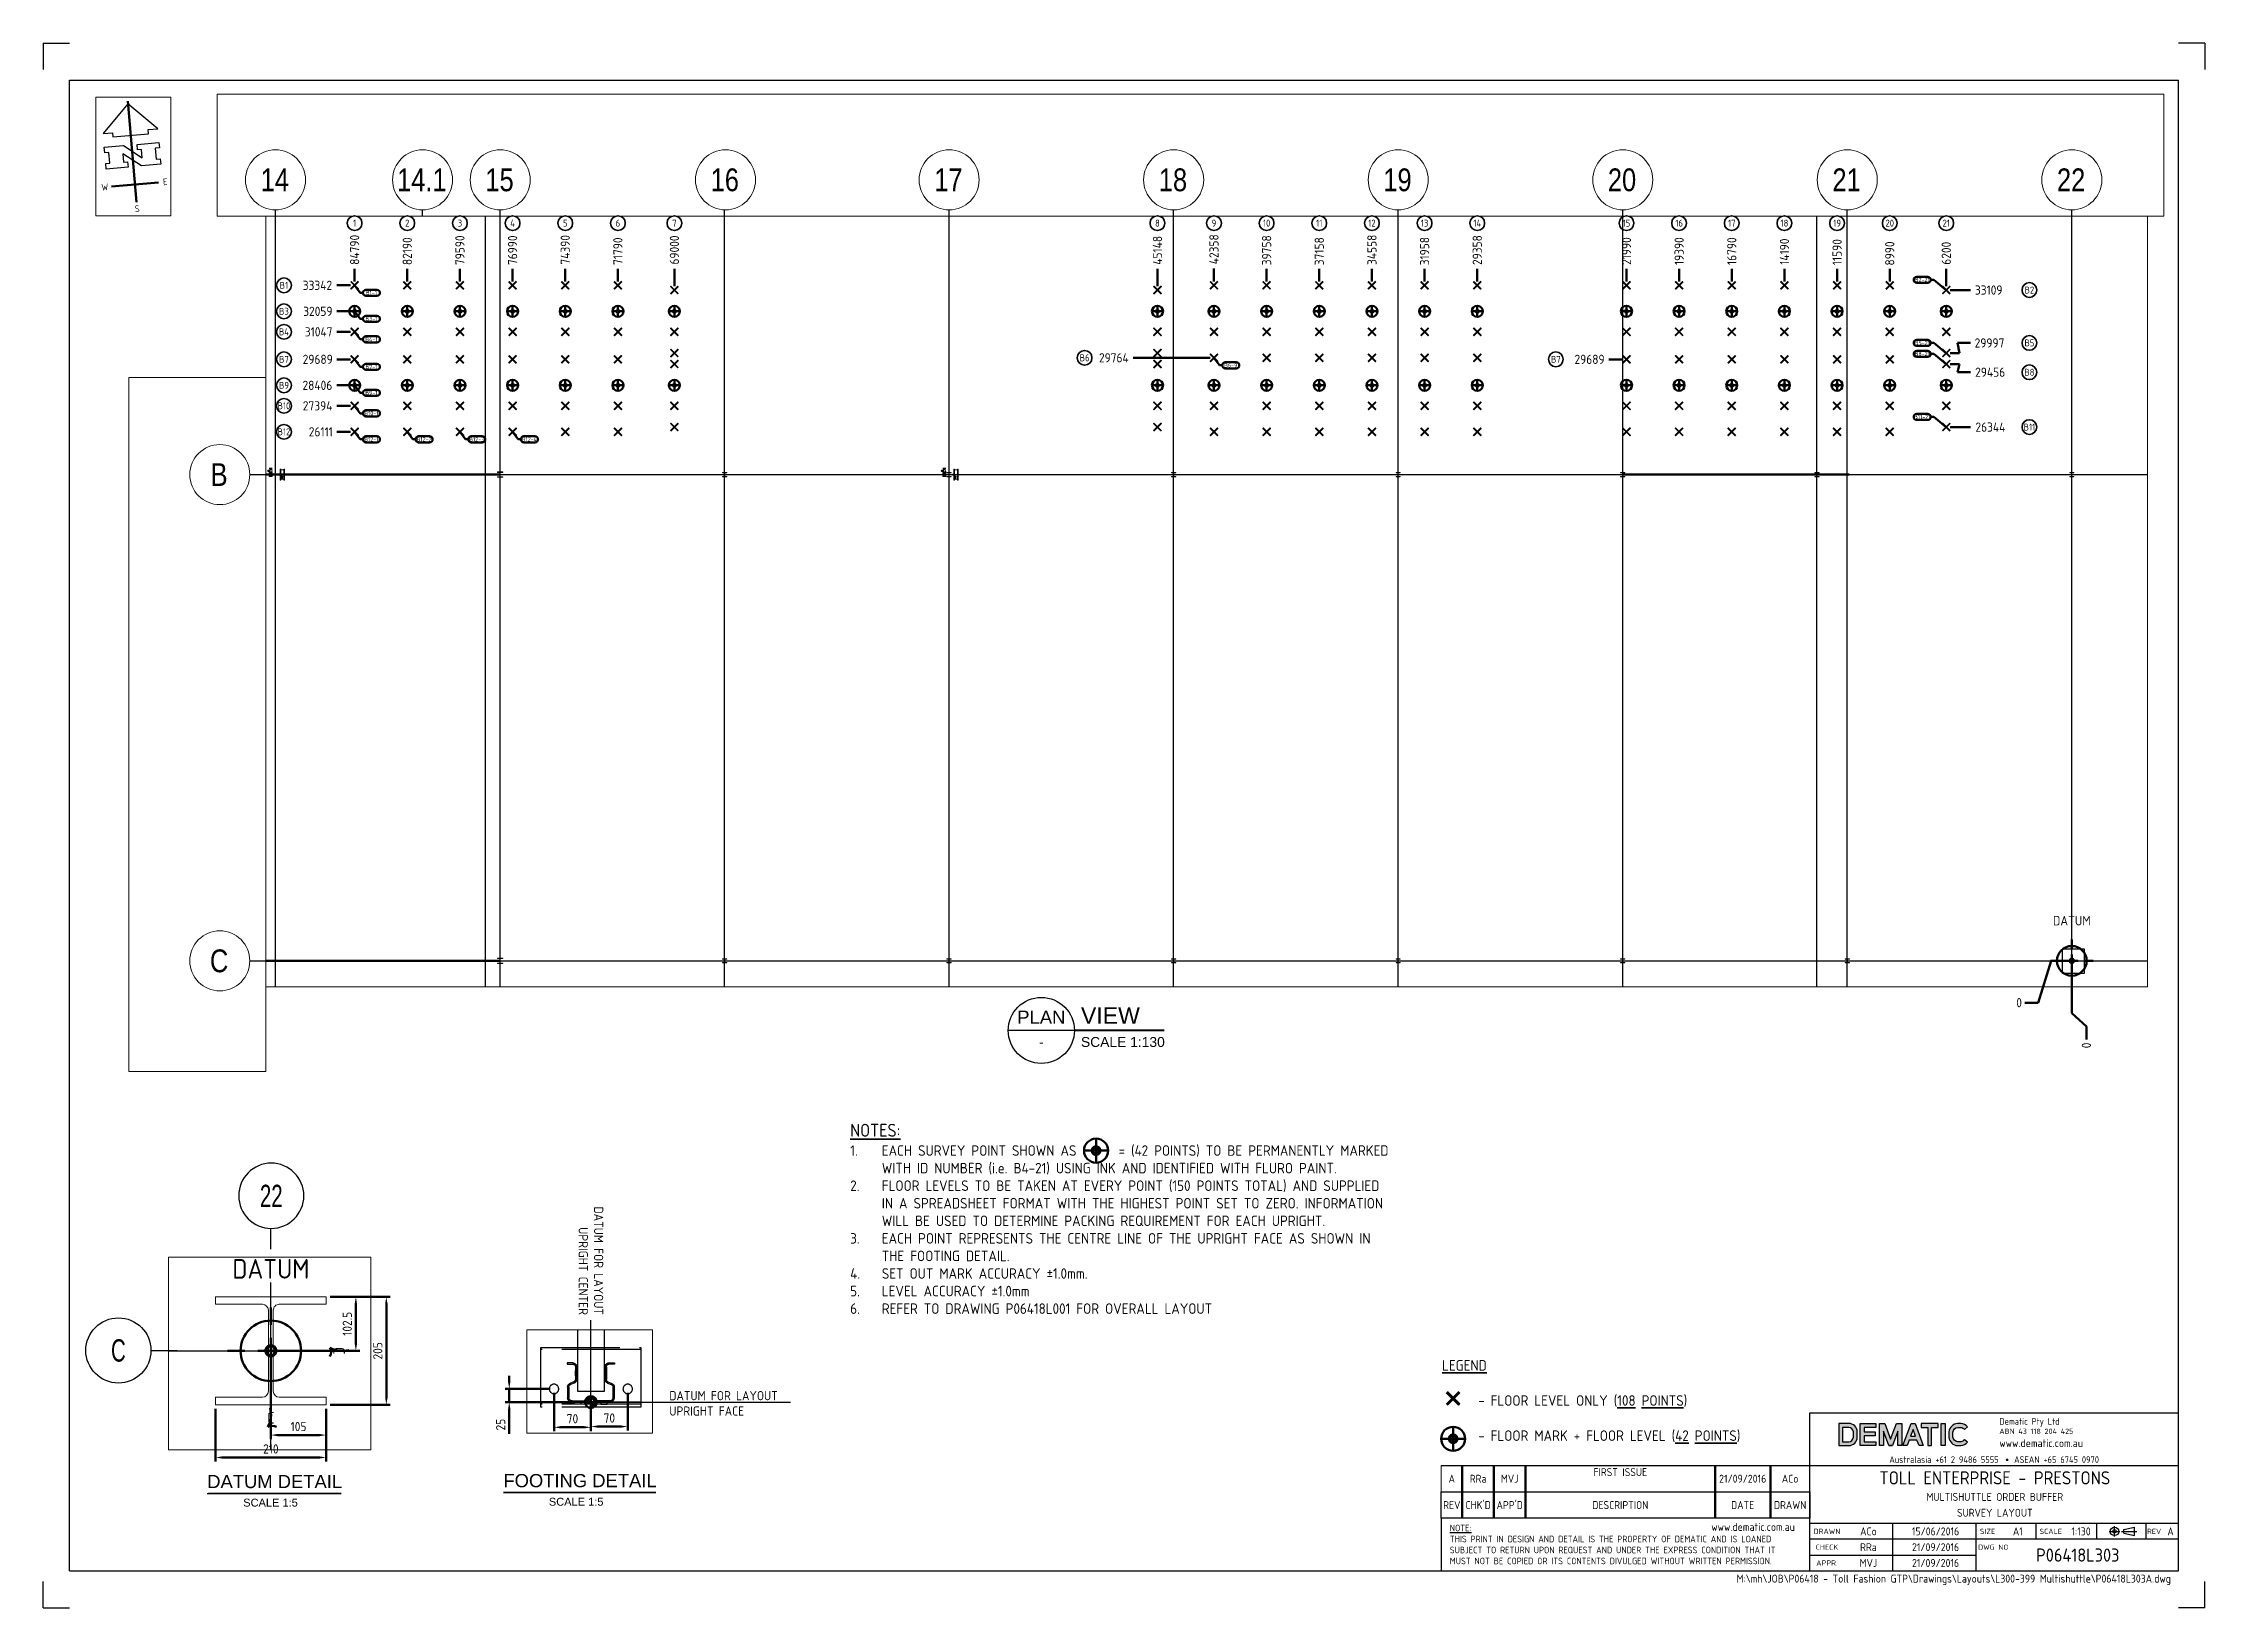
# Paper-space layout 'Layout1' of a CAD drawing. Header units: millimetres. Extents: x 0 to 821, y 0 to 594.
# The model-space entities are those that its viewports show. They can reach past a viewport. Long polylines and large blocks are cut down to what shows.
import ezdxf
from ezdxf import colors
from ezdxf.entities.mleader import LeaderData, LeaderLine
from ezdxf.enums import TextEntityAlignment as Align
from ezdxf.math import Vec2, Vec3

# ---------------------------------------------------------------- set-up
doc = ezdxf.new("R2010")
doc.units = ezdxf.units.MM
for name, pattern in [('AM_ISO02W050', [7.5, 6, -1.5]), ('CENTER', [7, 4, -1, 1, -1]), ('Xref building Toll$0$Grid Line', [22.225, 12.7, -3.175, 3.175, -3.175])]:
    doc.linetypes.add(name, pattern=pattern)
for name, color, linetype in [('A-Title-T', 7, 'Continuous'), ('Dimension', 7, 'Continuous'), ('FloorLevel', 30, 'Continuous'), ('Marker-Section', 111, 'Continuous'), ('Marker-Type', 171, 'CENTER'), ('Xref building Toll$0$S-GRID', 8, 'Continuous')]:
    doc.layers.add(name, color=color, linetype=linetype)
for name, color, linetype, lineweight in [('AM_BOR', 4, 'Continuous', 25), ('Cont 2.5', 7, 'Continuous', 50), ('Dims', 7, 'Continuous', 50), ('HIDDEN', 9, 'AM_ISO02W050', 25), ('Text', 40, 'Continuous', 35), ('X-AXIS-CENT', 5, 'CENTER', 50), ('Xref building Toll$0$A-DETL', 90, 'Continuous', 9), ('Xref building Toll$0$A-GENM', 13, 'Continuous', 9), ('Xref building Toll$0$annotation - dimensions', 7, 'Continuous', 0), ('Xref building Toll$0$annotation - revision cloud tags', 96, 'Continuous', 0), ('Xref building Toll$0$annotation - text', 7, 'Continuous', 0), ('Xref building Toll$0$Cont 2.5', 7, 'Continuous', 50), ('Xref building Toll$0$Cont 7.0', 4, 'Continuous', 25), ('Xref building Toll$0$P-SANR-FIXT', 6, 'Continuous', 9), ('Xref building Toll$0$S-COLS', 52, 'Continuous', 9)]:
    doc.layers.add(name, color=color, linetype=linetype, lineweight=lineweight)
doc.layers.add('AM_BOR_NP', color=7, linetype='Continuous', lineweight=30, plot=False)
doc.layers.add('AM_VIEWS', color=1, linetype='Continuous', lineweight=25, plot=False)
doc.styles.add('ROMANS', font='romans.shx')
doc.styles.get("Standard").update_dxf_attribs({"font": 'ISOCP.SHX'})
doc.styles.add('STYLE1', font='ARIALN.TTF', dxfattribs={"width": 0.8})
doc.styles.add('STYLE2', font='arial.ttf', dxfattribs={"width": 0.8})
doc.styles.add('X-SITE-1A$0$HELV', font='swissi.ttf')
doc.styles.add('Xref building Toll$0$1 200 sub headings', font='arial.ttf', dxfattribs={"width": 0.821429, "height": 560})
doc.styles.add('Xref building Toll$0$1 500 general', font='arial.ttf', dxfattribs={"width": 0.870588, "height": 850})
doc.styles.add('Xref building Toll$0$1 500 general_0', font='arial.ttf', dxfattribs={"width": 0.870588})
doc.styles.add('Xref building Toll$0$STANDARD', font='ISOCP.SHX')
doc.dimstyles.new('AM_ISO$0', dxfattribs={"dimtxt": 3.5, "dimasz": 2.5, "dimexe": 1.5, "dimexo": 1.5, "dimgap": 1.5, "dimtad": 1, "dimdsep": 46, "dimtxsty": 'Standard', "dimcen": 0, "dimclrd": 256, "dimclre": 256, "dimclrt": 40, "dimadec": 0, "dimazin": 2, "dimtp": 0.1, "dimtm": 0.1, "dimtfac": 0.71, "dimtmove": 0, "dimatfit": 3, "dimfxl": 1, "dimlwd": 50, "dimlwe": 50, "dimarcsym": 1})
doc.dimstyles.new('AM_ISO$6', dxfattribs={"dimtxt": 3.5, "dimasz": 2.5, "dimexe": 1.5, "dimexo": 1.5, "dimgap": 1.5, "dimtad": 0, "dimdec": 0, "dimdsep": 46, "dimtxsty": 'Standard', "dimcen": 0, "dimclrd": 256, "dimclre": 256, "dimclrt": 40, "dimadec": 0, "dimazin": 2, "dimtp": 0.1, "dimtm": 0.1, "dimtfac": 0.71, "dimtdec": 0, "dimtmove": 0, "dimatfit": 3, "dimfxl": 1, "dimlwd": 50, "dimlwe": 50, "dimarcsym": 1})
doc.dimstyles.new('AM_ISO$7', dxfattribs={"dimtxt": 5, "dimasz": 2.5, "dimexe": 1.5, "dimexo": 1.5, "dimgap": 1.5, "dimtad": 1, "dimdec": 0, "dimdsep": 46, "dimtxsty": 'Standard', "dimcen": 0, "dimclrd": 256, "dimclre": 256, "dimclrt": 40, "dimadec": 0, "dimazin": 2, "dimtp": 0.1, "dimtm": 0.1, "dimtfac": 0.71, "dimtdec": 0, "dimtmove": 0, "dimatfit": 3, "dimfxl": 1, "dimlwd": 50, "dimlwe": 50, "dimarcsym": 1})
doc.dimstyles.new('Xref building Toll$0$1 500', dxfattribs={"dimtxt": 850, "dimasz": 425, "dimexe": 425, "dimexo": 0.0625, "dimgap": 425, "dimtad": 1, "dimdec": 0, "dimzin": 11, "dimdsep": 46, "dimtxsty": 'Xref building Toll$0$1 500 general', "dimblk": 'Xref building Toll$0$_Oblique_2.0', "dimcen": 0.09, "dimclrd": 256, "dimclre": 256, "dimadec": 4, "dimazin": 3, "dimtfac": 1, "dimtdec": 0, "dimtmove": 2, "dimatfit": 1, "dimldrblk": 'Xref building Toll$0$TerminatorOpen_2.0', "dimfxl": 1700, "dimfxlon": 1, "dimfrac": 2, "dimtolj": 1, "dimtzin": 11, "dimlwd": 0, "dimlwe": 0, "dimarcsym": 0})

psp = doc.layouts.get("Layout1")

# ---------------------------------------------------------------- texts
at = {"layer": 'Dims', "color": 1, "insert": (91.438, 446.4685), "char_height": 2.625, "attachment_point": 5}
psp.add_mtext('B12', dxfattribs=at)
at = {"layer": 'Text'}
for s, p in [('B2-21', (713.7012, 504.1707)), ('B1-1', (124.6491, 499.2417)), ('B3-1', (124.6491, 489.3725)), ('B4-1', (124.6491, 481.5878)), ('B8-21', (713.7012, 476.0707)), ('B5-21', (713.7012, 480.2322)), ('B7-1', (124.6491, 471.1417)), ('B6-9', (451.0491, 471.7186)), ('B9-1', (124.6491, 461.2725)), ('B10-1', (124.6491, 453.4878)), ('B11-21', (713.7012, 452.1322)), ('B12-1', (124.6491, 443.6186)), ('B12-2', (144.6491, 443.6186)), ('B12-3', (164.6491, 443.6186)), ('B12-4', (184.6491, 443.6186))]:
    psp.add_text(s, height=1.5, dxfattribs=at).set_placement(p, align=Align.MIDDLE_CENTER)
at = {"layer": 'Text', "color": 1, "char_height": 4, "attachment_point": 1}
for s, width, insert in [('{\\H1.2222x;\\LNOTES:\\l\\P\\pi-12,l12,t12;\\H0.81818x;\\C256;1.^IEACH SURVEY POINT SHOWN AS       = (42 POINTS) TO BE PERMANENTLY MARKED WITH ID NUMBER (i.e. B4-21) USING INK AND IDENTIFIED WITH FLURO PAINT.\\P\\A1;\\Fisocp|c129;2.^IFLOOR LEVELS TO BE TAKEN AT EVERY\\Fisocp|c0; \\Fisocp|c129;POINT\\Fisocp|c0; \\Fisocp|c129;(\\Fisocp|c0;150 \\Fisocp|c129;POINTS\\Fisocp|c0; TOTAL\\Fisocp|c129;) AND\\Fisocp|c0; SUPPLIED\\Fisocp|c129; IN A SPREADSHEET\\Fisocp|c0; FORMAT WITH THE HIGHEST POINT SET TO ZERO\\Fisocp|c129;.\\Fisocp|c0; INFORMATION WILL BE USED TO DETERMINE PACKING REQUIREMENT FOR EACH UPRIGHT.\\A0;\\P3.^IEACH POINT REPRESENTS THE CENTRE LINE OF THE UPRIGHT FACE AS SHOWN IN THE FOOTING DETAIL.\\P4.^ISET OUT MARK ACCURACY ±1.0mm. \\P5.^ILEVEL ACCURACY ±1.0mm\\P6.^IREFER TO DRAWING P06418L001 FOR OVERALL LAYOUT}', 203.890838, (306.5079, 183.7329)), ('\\pi-12,l12,t12;{\\LLEGEND\\P\\P\\l\\C256;      - FLOOR LEVEL ONLY (\\L108 POINTS\\l)\\P\\P      - FLOOR MARK + FLOOR LEVEL (\\L42 POINTS\\l)}\\P\\P   ', 164.402741, (531.307, 94.0179))]:
    psp.add_mtext_dynamic_manual_height_columns(s, width=width, gutter_width=12.5, heights=[0], dxfattribs=dict(at, insert=insert))

msp = doc.modelspace()

# ---------------------------------------------------------------- blocks, each defined once
blk = doc.blocks.new('A1')
at = {"layer": 'AM_BOR'}
for p, q in [((10, 580), (811, 580)), ((10, 14), (10, 580)), ((811, 14), (811, 580)), ((10, 14), (811, 14))]:
    blk.add_line(p, q, dxfattribs=at)
at = {"layer": 'AM_BOR_NP'}
for p, q in [((0, 594), (0, 584)), ((0, 594), (10, 594)), ((821, 594), (811, 594)), ((821, 594), (821, 584)), ((0, 0), (0, 10)), ((821, 0), (821, 10)), ((0, 0), (10, 0)), ((821, 0), (811, 0))]:
    blk.add_line(p, q, dxfattribs=at)
blk = doc.blocks.new('ISO_DEMATIC')
at = {"layer": 'AM_BOR'}
h = blk.add_hatch(color=7, dxfattribs=at)
edge = h.paths.add_edge_path()
edge.add_arc((-125.24, 52.71), 3.26, 1.47376, 90)
edge.add_line((-125.24, 55.97), (-129.05, 55.97))
edge.add_line((-129.05, 55.97), (-129.05, 47.55))
edge.add_line((-129.05, 47.55), (-125.24, 47.55))
edge.add_arc((-125.24, 50.81), 3.26, 270, 358.52624)
edge.add_line((-121.98, 50.72), (-121.98, 52.8))
edge = h.paths.add_edge_path(flags=16)
edge.add_arc((-125.24, 52.71), 1.76, 2.00689, 90)
edge.add_line((-125.24, 54.47), (-127.55, 54.47))
edge.add_line((-127.55, 54.47), (-127.55, 49.05))
edge.add_line((-127.55, 49.05), (-125.24, 49.05))
edge.add_arc((-125.24, 50.81), 1.76, 270, 357.99311)
edge.add_line((-123.48, 50.74), (-123.48, 52.77))
h.paths.add_polyline_path([(-115.23, 51.27), (-119.43, 51.27), (-119.43, 49.05), (-114.94, 49.05), (-114.94, 47.55), (-120.93, 47.55), (-120.93, 55.97), (-114.94, 55.97), (-114.94, 54.47), (-119.43, 54.47), (-119.43, 52.77), (-115.23, 52.77)])
h.paths.add_polyline_path([(-106.6, 53.1), (-108.66, 47.55), (-110, 47.55), (-112.06, 53.1), (-112.06, 47.55), (-113.56, 47.55), (-113.56, 55.97), (-111.57, 55.97), (-109.33, 49.97), (-107.09, 55.97), (-105.1, 55.97), (-105.1, 47.55), (-106.6, 47.55)])
h.paths.add_polyline_path([(-99.32, 49.69), (-102.28, 49.69), (-103.06, 47.55), (-104.66, 47.55), (-101.58, 55.97), (-100.02, 55.97), (-96.95, 47.55), (-98.54, 47.55)])
h.paths.add_polyline_path([(-99.87, 51.19), (-100.8, 53.74), (-101.73, 51.19)], flags=16)
h.paths.add_polyline_path([(-91.2, 55.97), (-97.78, 55.97), (-97.78, 54.47), (-95.24, 54.47), (-95.24, 47.55), (-93.74, 47.55), (-93.74, 54.47), (-91.2, 54.47)])
h.paths.add_polyline_path([(-90.06, 47.55), (-90.06, 55.97), (-88.56, 55.97), (-88.56, 47.55)])
edge = h.paths.add_edge_path()
edge.add_arc((-83.56, 51.25), 3.72, 189.00253, 264.31377)
edge.add_line((-83.93, 47.55), (-82.6, 47.55))
edge.add_arc((-82.97, 51.25), 3.72, 275.68623, 319.10709)
edge.add_line((-80.16, 48.82), (-81.29, 49.8))
edge.add_arc((-82.97, 51.25), 2.22, 277.36241, 319.10709, ccw=False)
edge.add_line((-82.68, 49.05), (-83.84, 49.05))
edge.add_arc((-83.56, 51.25), 2.22, 191.66117, 262.63759, ccw=False)
edge.add_line((-85.73, 50.8), (-85.73, 51.54))
edge.add_line((-85.73, 51.54), (-85.73, 52.71))
edge.add_arc((-83.56, 52.27), 2.22, 97.36241, 168.33883, ccw=False)
edge.add_line((-83.84, 54.47), (-82.68, 54.47))
edge.add_arc((-82.97, 52.27), 2.22, 40.89291, 82.63759, ccw=False)
edge.add_line((-81.29, 53.72), (-80.16, 54.7))
edge.add_arc((-82.97, 52.27), 3.72, 40.89291, 84.31377)
edge.add_line((-82.6, 55.97), (-83.93, 55.97))
edge.add_arc((-83.56, 52.27), 3.72, 95.68623, 170.99747)
edge.add_line((-87.23, 52.85), (-87.23, 51.54))
edge.add_line((-87.23, 51.54), (-87.23, 50.67))
for p, q in [((-140, 20), (-140, 60)), ((-140, 60), (0, 60)), ((-140, 40), (0, 40)), ((-140, 20), (-280, 20)), ((-280, 20), (-280, 0)), ((-140, 0), (-140, 20)), ((0, 18), (-140, 18)), ((-108.5, 0), (-108.5, 18)), ((-54, 12), (-54, 18)), ((-31, 12), (-31, 18)), ((0, 12), (-140, 12)), ((-140, 6), (-77, 6))]:
    blk.add_line(p, q, dxfattribs=at)
at = {"layer": 'AM_BOR', "color": 7}
for p, q in [((-110, 47.55), (-108.66, 47.55)), ((-110, 47.55), (-108.66, 47.55)), ((-24.28, 13), (-24.28, 17)), ((-20.78, 15.68), (-16.7, 16.62)), ((-16.7, 13.38), (-16.7, 16.62)), ((-26.28, 15), (-22.28, 15)), ((-21.65, 15), (-15.83, 15)), ((-20.78, 14.32), (-20.78, 15.68)), ((-20.78, 14.32), (-16.7, 13.38))]:
    blk.add_line(p, q, dxfattribs=at)
for points in [[(-121.98, 52.8, 0.4067), (-125.24, 55.97), (-129.05, 55.97), (-129.05, 47.55), (-125.24, 47.55, 0.4067), (-121.98, 50.72)], [(-123.48, 52.77, 0.403991), (-125.24, 54.47), (-127.55, 54.47), (-127.55, 49.05), (-125.24, 49.05, 0.403991), (-123.48, 50.74)], [(-87.23, 50.67, 0.340969), (-83.93, 47.55), (-82.6, 47.55, 0.191759), (-80.16, 48.82), (-81.29, 49.8, -0.184187), (-82.68, 49.05), (-83.84, 49.05, -0.319989), (-85.73, 50.8), (-85.73, 51.54), (-85.73, 52.71, -0.319989), (-83.84, 54.47), (-82.68, 54.47, -0.184187), (-81.29, 53.72), (-80.16, 54.7, 0.191759), (-82.6, 55.97), (-83.93, 55.97, 0.340969), (-87.23, 52.85), (-87.23, 51.54)]]:
    blk.add_lwpolyline(points, format="xyb", close=True, dxfattribs=at)
for points in [[(-115.23, 51.27), (-119.43, 51.27), (-119.43, 49.05), (-114.94, 49.05), (-114.94, 47.55), (-120.93, 47.55), (-120.93, 55.97), (-114.94, 55.97), (-114.94, 54.47), (-119.43, 54.47), (-119.43, 52.77), (-115.23, 52.77)], [(-106.6, 53.1), (-108.66, 47.55), (-110, 47.55), (-112.06, 53.1), (-112.06, 47.55), (-113.56, 47.55), (-113.56, 55.97), (-111.57, 55.97), (-109.33, 49.97), (-107.09, 55.97), (-105.1, 55.97), (-105.1, 47.55), (-106.6, 47.55)], [(-99.32, 49.69), (-102.28, 49.69), (-103.06, 47.55), (-104.66, 47.55), (-101.58, 55.97), (-100.02, 55.97), (-96.95, 47.55), (-98.54, 47.55)], [(-99.87, 51.19), (-100.8, 53.74), (-101.73, 51.19)], [(-91.2, 55.97), (-97.78, 55.97), (-97.78, 54.47), (-95.24, 54.47), (-95.24, 47.55), (-93.74, 47.55), (-93.74, 54.47), (-91.2, 54.47)], [(-90.06, 47.55), (-90.06, 55.97), (-88.56, 55.97), (-88.56, 47.55)]]:
    blk.add_lwpolyline(points, close=True, dxfattribs=at)
at = {"layer": 'AM_BOR', "color": 7, "const_width": 0.5}
blk.add_lwpolyline([(-65.32, 42.16, 1), (-64.82, 42.16, 1)], format="xyb", close=True, dxfattribs=at)
at = {"layer": 'AM_BOR'}
for points in [[(-77, 18), (-77, 0)], [(-12.33, 18), (-12.33, 12)]]:
    blk.add_lwpolyline(points, dxfattribs=at)
at = {"layer": 'AM_BOR', "color": 7}
for radius in [1.62, 0.684]:
    blk.add_circle((-24.28, 15), radius, dxfattribs=at)
at = {"layer": 'AM_BOR', "color": 7, "lineweight": 50}
for s, p in [('DRAWN', (-133.5, 15)), ('CHECK', (-133.5, 9)), ('DWG NO', (-70.33, 9)), ('SIZE', (-72.5, 15)), ('SCALE', (-48.5, 15)), ('REV', (-9.23, 15)), ('APPR.', (-133.5, 3))]:
    blk.add_text(s, height=2, dxfattribs=at).set_placement(p, align=Align.MIDDLE_CENTER)
at = {"layer": 'AM_BOR', "color": 7}
for s, insert, char_height, width, attachment_point in [('Dematic Pty Ltd', (-68.03, 58), 2.5, 63.1248, 1), ('ABN 43 118 204 425', (-68.03, 54), 2, 63.1248, 1), ('www.dematic.com.au', (-68.03, 50), 3, 63.1248, 1), ('Australasia +61 2 9486 5555    ASEAN +65 6745 0970', (-70, 42.25), 2.5, 123.8535, 5), ('{\\LNOTE:\\P}THIS PRINT IN DESIGN AND DETAIL IS THE PROPERTY OF DEMATIC AND IS LOANED SUBJECT TO RETURN UPON REQUEST AND UNDER THE EXPRESS CONDITION THAT IT MUST NOT BE COPIED OR ITS CONTENTS DIVULGED WITHOUT WRITTEN PERMISSION.                                              ', (-276.75, 17.52), 2.5, 124.4654, 1), ('www.dematic.com.au', (-177.44, 18.18), 3, 63.1248, 1)]:
    blk.add_mtext(s, dxfattribs=dict(at, insert=insert, char_height=char_height, width=width, attachment_point=attachment_point))
at = {"layer": 'AM_BOR', "color": 7, "lineweight": 50}
for tag, height, p in [('GEN-TITLE-DES1', 5, (-69.75, 35.32)), ('GEN-TITLE-DES2', 3, (-69.75, 28.07)), ('GEN-TITLE-NAME', 3, (-117.75, 15)), ('GEN-TITLE-DAT', 3, (-92.25, 15)), ('GEN-TITLE-DES3', 3, (-69.75, 22.07)), ('GEN-TITLE-SIZ', 3, (-61, 15)), ('GEN-TITLE-SCA', 3, (-37, 15)), ('GEN-TITLE-REV', 3, (-3, 15)), ('GEN-TITLE-CHKM', 3, (-117.75, 9)), ('GEN-TITLE-CHKD', 3, (-92.25, 9)), ('GEN-TITLE-NR', 5, (-38.25, 6)), ('GEN-TITLE-APPM', 3, (-117.75, 3)), ('GEN-TITLE-APPD', 3, (-92.25, 3))]:
    blk.add_attdef(tag, text='', height=height, dxfattribs=at).set_placement(p, align=Align.MIDDLE_CENTER)
blk.add_attdef('GEN-TITLE-DWG', text='', height=3, dxfattribs=at).set_placement((-2.83, -4.45), align=Align.RIGHT)
blk = doc.blocks.new('X-SITE-1A$0$GRID-NO1')
at = {"color": 7, "linetype": 'Continuous'}
blk.add_circle((0, 4.5), 5.85, dxfattribs=at)
at = {"color": 2, "style": 'X-SITE-1A$0$HELV'}
blk.add_attdef('GRID', text='', height=5, dxfattribs=at).set_placement((0, 4.5), align=Align.MIDDLE)
blk = doc.blocks.new('Anno_Section_A2')
at = {"color": 0, "linetype": 'ByBlock', "lineweight": -2}
blk.add_line((2.5, 0), (-2.5, 0), dxfattribs=at)
blk.add_circle((0, 0), 2.5, dxfattribs=at)
at = {"color": 0, "linetype": 'ByBlock', "lineweight": -2, "style": 'ROMANS'}
blk.add_attdef('NUMBER', text='', height=1, dxfattribs=at).set_placement((0, 0.5), align=Align.CENTER)
blk.add_attdef('SHEET', text='', height=0.75, dxfattribs=at).set_placement((0, -0.5), align=Align.TOP_CENTER)
blk = doc.blocks.new('Anno_Title_T1')
at = {"color": 0, "linetype": 'ByBlock', "lineweight": -2}
blk.add_lwpolyline([(2.75, 0), (3.75, 0)], dxfattribs=at)
at = {"color": 0, "linetype": 'ByBlock', "lineweight": -2, "style": 'ROMANS'}
blk.add_attdef('TITLE', (2.75, 0.5), '', height=1.25, dxfattribs=at)
blk.add_attdef('SCALE', text='', height=0.75, dxfattribs=at).set_placement((2.75, -0.5), align=Align.TOP_LEFT)
blk = doc.blocks.new('*D20')
at = {"layer": 'Defpoints', "color": 0, "transparency": 16777216}
for p in [(770.49, 247.65), (770.49, 247.65), (776.04, 215.7)]:
    blk.add_point(p, dxfattribs=at)
at = {"layer": 'Dims', "lineweight": 50, "transparency": 16777216}
for p, q in [((770.49, 246.15), (770.49, 225.7)), ((770.49, 225.7), (776.04, 220.7)), ((776.04, 220.7), (776.04, 215.7))]:
    blk.add_line(p, q, dxfattribs=at)
at = {"layer": 'Dims', "color": 40, "transparency": 16777216, "insert": (776.04, 213.5), "char_height": 3.5, "attachment_point": 5, "rotation": 90}
blk.add_mtext('0', dxfattribs=at)
blk = doc.blocks.new('*D21')
at = {"layer": 'Defpoints', "color": 0, "transparency": 16777216}
for p in [(770.5, 245.61), (770.5, 245.61), (752.69, 229.73)]:
    blk.add_point(p, dxfattribs=at)
at = {"layer": 'Dims', "lineweight": 50, "transparency": 16777216}
for p, q in [((762.69, 245.61), (757.69, 229.73)), ((769, 245.61), (762.69, 245.61)), ((757.69, 229.73), (752.69, 229.73))]:
    blk.add_line(p, q, dxfattribs=at)
at = {"layer": 'Dims', "color": 40, "transparency": 16777216, "insert": (750.49, 229.73), "char_height": 3.5, "attachment_point": 5}
blk.add_mtext('0', dxfattribs=at)
blk = doc.blocks.new('DATUM')
at = {"color": 7}
for p, q in [((0, 2), (0, 3.32)), ((0, -1), (0, 1)), ((0, -0.09), (0, 0.09)), ((-2, 0), (-3.32, 0)), ((-1, 0), (1, 0)), ((-0.09, 0), (0.09, 0)), ((2, 0), (3.32, 0)), ((0, -2), (0, -3.32))]:
    blk.add_line(p, q, dxfattribs=at)
at = {"color": 7, "const_width": 0.25}
blk.add_lwpolyline([(-0.38, 0, 1), (0.38, 0, 1)], format="xyb", close=True, dxfattribs=at)
at = {"color": 7}
blk.add_circle((0, 0), 2.32, dxfattribs=at)
at = {"layer": 'Text', "insert": (0, 6.28), "char_height": 1.5, "attachment_point": 5, "bg_fill": 3, "box_fill_scale": 1.5, "bg_fill_color": 256, "bg_fill_transparency": 0}
blk.add_mtext_dynamic_manual_height_columns('DATUM', width=6.505, gutter_width=12.5, heights=[0], dxfattribs=at)
blk = doc.blocks.new('motorsym')
at = {"const_width": 6.25}
for points in [[(-3.1, 0, -0.414214), (0, 3.1, -0.414213)], [(3.1, 0, -0.414214), (0, -3.1, -0.414213)]]:
    blk.add_lwpolyline(points, format="xyb", dxfattribs=at)
for points in [[(0, 6.2), (0, 0)], [(-6.3, 0), (0, 0)], [(0, 0), (6.2, 0)], [(0, 0), (0, -6.3)]]:
    blk.add_lwpolyline(points)
blk.add_circle((0, 0), 6.25)
blk = doc.blocks.new('*D23')
at = {"layer": 'Defpoints', "color": 0, "transparency": 16777216}
for p in [(222.01, 83.07), (208.01, 78.07), (208.01, 68.79)]:
    blk.add_point(p, dxfattribs=at)
at = {"layer": 'Dims', "lineweight": 50, "transparency": 16777216}
for p, q in [((208.01, 76.57), (208.01, 67.29)), ((222.01, 81.57), (222.01, 67.29)), ((219.51, 68.79), (210.51, 68.79))]:
    blk.add_line(p, q, dxfattribs=at)
at = {"layer": 'Dims', "transparency": 16777216}
for points in [[(210.51, 69.21), (210.51, 68.38), (208.01, 68.79)], [(219.51, 69.21), (219.51, 68.38), (222.01, 68.79)]]:
    blk.add_solid(points, dxfattribs=at)
at = {"layer": 'Dims', "color": 40, "lineweight": 50, "transparency": 16777216, "insert": (215.01, 72.04), "char_height": 3.5, "attachment_point": 5}
blk.add_mtext('70', dxfattribs=at)
blk = doc.blocks.new('*D24')
at = {"layer": 'Defpoints', "color": 0, "transparency": 16777216}
for p in [(194.01, 83.07), (208.01, 76.2), (208.01, 68.51)]:
    blk.add_point(p, dxfattribs=at)
at = {"layer": 'Dims', "lineweight": 50, "transparency": 16777216}
for p, q in [((194.01, 81.57), (194.01, 67.01)), ((208.01, 74.7), (208.01, 67.01)), ((196.51, 68.51), (205.51, 68.51))]:
    blk.add_line(p, q, dxfattribs=at)
at = {"layer": 'Dims', "transparency": 16777216}
for points in [[(196.51, 68.93), (196.51, 68.1), (194.01, 68.51)], [(205.51, 68.93), (205.51, 68.1), (208.01, 68.51)]]:
    blk.add_solid(points, dxfattribs=at)
at = {"layer": 'Dims', "color": 40, "lineweight": 50, "transparency": 16777216, "insert": (201.01, 71.76), "char_height": 3.5, "attachment_point": 5}
blk.add_mtext('70', dxfattribs=at)
blk = doc.blocks.new('*D25')
at = {"layer": 'Defpoints', "color": 0, "transparency": 16777216}
for p in [(194.01, 83.07), (177.01, 78.07), (203.01, 78.07)]:
    blk.add_point(p, dxfattribs=at)
at = {"layer": 'Dims', "lineweight": 50, "transparency": 16777216}
for p, q in [((192.51, 83.07), (175.51, 83.07)), ((177.01, 85.57), (177.01, 88.07)), ((177.01, 83.07), (177.01, 78.07)), ((201.51, 78.07), (175.51, 78.07)), ((177.01, 75.57), (177.01, 65.99))]:
    blk.add_line(p, q, dxfattribs=at)
at = {"layer": 'Dims', "transparency": 16777216}
for points in [[(176.59, 85.57), (177.42, 85.57), (177.01, 83.07)], [(176.59, 75.57), (177.42, 75.57), (177.01, 78.07)]]:
    blk.add_solid(points, dxfattribs=at)
at = {"layer": 'Dims', "color": 40, "lineweight": 50, "transparency": 16777216, "insert": (173.76, 69.53), "char_height": 3.5, "attachment_point": 5, "rotation": 90}
blk.add_mtext('25', dxfattribs=at)
blk = doc.blocks.new('*D26')
at = {"layer": 'AM_BOR', "lineweight": 50, "transparency": 16777216}
blk.add_line((116.77, 502.09), (111.53, 502.09), dxfattribs=at)
at = {"layer": 'Defpoints', "color": 0, "transparency": 16777216}
for p in [(111.53, 502.09), (118.27, 502.09), (770.5, 245.61)]:
    blk.add_point(p, dxfattribs=at)
at = {"layer": 'AM_BOR', "color": 40, "transparency": 16777216, "insert": (104.15, 502.09), "char_height": 3.5, "attachment_point": 5}
blk.add_mtext('33342', dxfattribs=at)
blk = doc.blocks.new('*D27')
at = {"layer": 'AM_BOR', "lineweight": 50, "transparency": 16777216}
blk.add_line((116.77, 484.44), (111.53, 484.44), dxfattribs=at)
at = {"layer": 'Defpoints', "color": 0, "transparency": 16777216}
for p in [(111.53, 484.44), (118.27, 484.44), (770.5, 245.61)]:
    blk.add_point(p, dxfattribs=at)
at = {"layer": 'AM_BOR', "color": 40, "transparency": 16777216, "insert": (104.61, 484.44), "char_height": 3.5, "attachment_point": 5}
blk.add_mtext('31047', dxfattribs=at)
blk = doc.blocks.new('*D28')
at = {"layer": 'AM_BOR', "lineweight": 50, "transparency": 16777216}
blk.add_line((116.77, 473.99), (111.53, 473.99), dxfattribs=at)
at = {"layer": 'Defpoints', "color": 0, "transparency": 16777216}
for p in [(111.53, 473.99), (118.27, 473.99), (770.5, 245.61)]:
    blk.add_point(p, dxfattribs=at)
at = {"layer": 'AM_BOR', "color": 40, "transparency": 16777216, "insert": (104.26, 473.99), "char_height": 3.5, "attachment_point": 5}
blk.add_mtext('29689', dxfattribs=at)
blk = doc.blocks.new('*D29')
at = {"layer": 'AM_BOR', "lineweight": 50, "transparency": 16777216}
blk.add_line((116.77, 464.12), (111.53, 464.12), dxfattribs=at)
at = {"layer": 'Defpoints', "color": 0, "transparency": 16777216}
for p in [(111.53, 464.12), (118.27, 464.12), (770.5, 245.61)]:
    blk.add_point(p, dxfattribs=at)
at = {"layer": 'AM_BOR', "color": 40, "transparency": 16777216, "insert": (104.13, 464.12), "char_height": 3.5, "attachment_point": 5}
blk.add_mtext('28406', dxfattribs=at)
blk = doc.blocks.new('*D30')
at = {"layer": 'AM_BOR', "lineweight": 50, "transparency": 16777216}
blk.add_line((118.27, 503.59), (118.27, 508.29), dxfattribs=at)
at = {"layer": 'Defpoints', "color": 0, "transparency": 16777216}
for p in [(118.27, 508.29), (118.27, 502.09), (770.5, 245.61)]:
    blk.add_point(p, dxfattribs=at)
at = {"layer": 'AM_BOR', "color": 40, "transparency": 16777216, "insert": (118.27, 515.57), "char_height": 3.5, "attachment_point": 5, "rotation": 90}
blk.add_mtext('84790', dxfattribs=at)
blk = doc.blocks.new('*D31')
at = {"layer": 'AM_BOR', "lineweight": 50, "transparency": 16777216}
blk.add_line((138.27, 503.59), (138.27, 508.29), dxfattribs=at)
at = {"layer": 'Defpoints', "color": 0, "transparency": 16777216}
for p in [(138.27, 508.29), (138.27, 502.09), (770.5, 245.61)]:
    blk.add_point(p, dxfattribs=at)
at = {"layer": 'AM_BOR', "color": 40, "transparency": 16777216, "insert": (138.27, 515.05), "char_height": 3.5, "attachment_point": 5, "rotation": 90}
blk.add_mtext('82190', dxfattribs=at)
blk = doc.blocks.new('*D32')
at = {"layer": 'AM_BOR', "lineweight": 50, "transparency": 16777216}
blk.add_line((158.27, 503.59), (158.27, 508.29), dxfattribs=at)
at = {"layer": 'Defpoints', "color": 0, "transparency": 16777216}
for p in [(158.27, 508.29), (158.27, 502.09), (770.5, 245.61)]:
    blk.add_point(p, dxfattribs=at)
at = {"layer": 'AM_BOR', "color": 40, "transparency": 16777216, "insert": (158.27, 515.41), "char_height": 3.5, "attachment_point": 5, "rotation": 90}
blk.add_mtext('79590', dxfattribs=at)
blk = doc.blocks.new('*D33')
at = {"layer": 'AM_BOR', "lineweight": 50, "transparency": 16777216}
blk.add_line((178.27, 503.59), (178.27, 508.29), dxfattribs=at)
at = {"layer": 'Defpoints', "color": 0, "transparency": 16777216}
for p in [(178.27, 508.29), (178.27, 502.09), (770.5, 245.61)]:
    blk.add_point(p, dxfattribs=at)
at = {"layer": 'AM_BOR', "color": 40, "transparency": 16777216, "insert": (178.27, 515.41), "char_height": 3.5, "attachment_point": 5, "rotation": 90}
blk.add_mtext('76990', dxfattribs=at)
blk = doc.blocks.new('*D34')
at = {"layer": 'AM_BOR', "lineweight": 50, "transparency": 16777216}
blk.add_line((198.27, 503.59), (198.27, 508.29), dxfattribs=at)
at = {"layer": 'Defpoints', "color": 0, "transparency": 16777216}
for p in [(198.27, 508.29), (198.27, 502.09), (770.5, 245.61)]:
    blk.add_point(p, dxfattribs=at)
at = {"layer": 'AM_BOR', "color": 40, "transparency": 16777216, "insert": (198.27, 515.57), "char_height": 3.5, "attachment_point": 5, "rotation": 90}
blk.add_mtext('74390', dxfattribs=at)
blk = doc.blocks.new('*D35')
at = {"layer": 'AM_BOR', "lineweight": 50, "transparency": 16777216}
blk.add_line((239.73, 501.8), (239.73, 508.29), dxfattribs=at)
at = {"layer": 'Defpoints', "color": 0, "transparency": 16777216}
for p in [(239.73, 508.29), (239.73, 500.3), (770.5, 245.61)]:
    blk.add_point(p, dxfattribs=at)
at = {"layer": 'AM_BOR', "color": 40, "transparency": 16777216, "insert": (239.73, 515.5), "char_height": 3.5, "attachment_point": 5, "rotation": 90}
blk.add_mtext('69000', dxfattribs=at)
blk = doc.blocks.new('*D36')
at = {"layer": 'AM_BOR', "lineweight": 50, "transparency": 16777216}
blk.add_line((423.21, 501.8), (423.21, 508.29), dxfattribs=at)
at = {"layer": 'Defpoints', "color": 0, "transparency": 16777216}
for p in [(423.21, 508.29), (423.21, 500.3), (770.5, 245.61)]:
    blk.add_point(p, dxfattribs=at)
at = {"layer": 'AM_BOR', "color": 40, "transparency": 16777216, "insert": (423.21, 515.39), "char_height": 3.5, "attachment_point": 5, "rotation": 90}
blk.add_mtext('45148', dxfattribs=at)
blk = doc.blocks.new('*D37')
at = {"layer": 'AM_BOR', "lineweight": 50, "transparency": 16777216}
blk.add_line((464.67, 503.59), (464.67, 508.29), dxfattribs=at)
at = {"layer": 'Defpoints', "color": 0, "transparency": 16777216}
for p in [(464.67, 508.29), (464.67, 502.09), (770.5, 245.61)]:
    blk.add_point(p, dxfattribs=at)
at = {"layer": 'AM_BOR', "color": 40, "transparency": 16777216, "insert": (464.67, 515.4), "char_height": 3.5, "attachment_point": 5, "rotation": 90}
blk.add_mtext('39758', dxfattribs=at)
blk = doc.blocks.new('*D38')
at = {"layer": 'AM_BOR', "lineweight": 50, "transparency": 16777216}
blk.add_line((484.67, 503.59), (484.67, 508.29), dxfattribs=at)
at = {"layer": 'Defpoints', "color": 0, "transparency": 16777216}
for p in [(484.67, 508.29), (484.67, 502.09), (770.5, 245.61)]:
    blk.add_point(p, dxfattribs=at)
at = {"layer": 'AM_BOR', "color": 40, "transparency": 16777216, "insert": (484.67, 515.04), "char_height": 3.5, "attachment_point": 5, "rotation": 90}
blk.add_mtext('37158', dxfattribs=at)
blk = doc.blocks.new('*D39')
at = {"layer": 'AM_BOR', "lineweight": 50, "transparency": 16777216}
blk.add_line((504.67, 503.59), (504.67, 508.29), dxfattribs=at)
at = {"layer": 'Defpoints', "color": 0, "transparency": 16777216}
for p in [(504.67, 508.29), (504.67, 502.09), (770.5, 245.61)]:
    blk.add_point(p, dxfattribs=at)
at = {"layer": 'AM_BOR', "color": 40, "transparency": 16777216, "insert": (504.67, 515.57), "char_height": 3.5, "attachment_point": 5, "rotation": 90}
blk.add_mtext('34558', dxfattribs=at)
blk = doc.blocks.new('*D40')
at = {"layer": 'AM_BOR', "lineweight": 50, "transparency": 16777216}
blk.add_line((524.67, 503.59), (524.67, 508.32), dxfattribs=at)
at = {"layer": 'Defpoints', "color": 0, "transparency": 16777216}
for p in [(524.67, 508.32), (524.67, 502.09), (770.5, 245.61)]:
    blk.add_point(p, dxfattribs=at)
at = {"layer": 'AM_BOR', "color": 40, "transparency": 16777216, "insert": (524.67, 515.07), "char_height": 3.5, "attachment_point": 5, "rotation": 90}
blk.add_mtext('31958', dxfattribs=at)
blk = doc.blocks.new('*D41')
at = {"layer": 'AM_BOR', "lineweight": 50, "transparency": 16777216}
blk.add_line((544.67, 503.59), (544.67, 508.32), dxfattribs=at)
at = {"layer": 'Defpoints', "color": 0, "transparency": 16777216}
for p in [(544.67, 508.32), (544.67, 502.09), (770.5, 245.61)]:
    blk.add_point(p, dxfattribs=at)
at = {"layer": 'AM_BOR', "color": 40, "transparency": 16777216, "insert": (544.67, 515.47), "char_height": 3.5, "attachment_point": 5, "rotation": 90}
blk.add_mtext('29358', dxfattribs=at)
blk = doc.blocks.new('*D42')
at = {"layer": 'AM_BOR', "lineweight": 50, "transparency": 16777216}
blk.add_line((601.35, 503.59), (601.35, 508.29), dxfattribs=at)
at = {"layer": 'Defpoints', "color": 0, "transparency": 16777216}
for p in [(601.35, 508.29), (601.35, 502.09), (770.5, 245.61)]:
    blk.add_point(p, dxfattribs=at)
at = {"layer": 'AM_BOR', "color": 40, "transparency": 16777216, "insert": (601.35, 515.1), "char_height": 3.5, "attachment_point": 5, "rotation": 90}
blk.add_mtext('21990', dxfattribs=at)
blk = doc.blocks.new('*D43')
at = {"layer": 'AM_BOR', "lineweight": 50, "transparency": 16777216}
blk.add_line((621.35, 503.59), (621.35, 508.29), dxfattribs=at)
at = {"layer": 'Defpoints', "color": 0, "transparency": 16777216}
for p in [(621.35, 508.29), (621.35, 502.09), (770.5, 245.61)]:
    blk.add_point(p, dxfattribs=at)
at = {"layer": 'AM_BOR', "color": 40, "transparency": 16777216, "insert": (621.35, 515.06), "char_height": 3.5, "attachment_point": 5, "rotation": 90}
blk.add_mtext('19390', dxfattribs=at)
blk = doc.blocks.new('*D44')
at = {"layer": 'AM_BOR', "lineweight": 50, "transparency": 16777216}
blk.add_line((641.35, 503.59), (641.35, 508.29), dxfattribs=at)
at = {"layer": 'Defpoints', "color": 0, "transparency": 16777216}
for p in [(641.35, 508.29), (641.35, 502.09), (770.5, 245.61)]:
    blk.add_point(p, dxfattribs=at)
at = {"layer": 'AM_BOR', "color": 40, "transparency": 16777216, "insert": (641.35, 515.05), "char_height": 3.5, "attachment_point": 5, "rotation": 90}
blk.add_mtext('16790', dxfattribs=at)
blk = doc.blocks.new('*D45')
at = {"layer": 'AM_BOR', "lineweight": 50, "transparency": 16777216}
blk.add_line((661.35, 503.59), (661.35, 508.29), dxfattribs=at)
at = {"layer": 'Defpoints', "color": 0, "transparency": 16777216}
for p in [(661.35, 508.29), (661.35, 502.09), (770.5, 245.61)]:
    blk.add_point(p, dxfattribs=at)
at = {"layer": 'AM_BOR', "color": 40, "transparency": 16777216, "insert": (661.35, 514.87), "char_height": 3.5, "attachment_point": 5, "rotation": 90}
blk.add_mtext('14190', dxfattribs=at)
blk = doc.blocks.new('*D46')
at = {"layer": 'AM_BOR', "lineweight": 50, "transparency": 16777216}
blk.add_line((681.35, 503.59), (681.35, 508.29), dxfattribs=at)
at = {"layer": 'Defpoints', "color": 0, "transparency": 16777216}
for p in [(681.35, 508.29), (681.35, 502.09), (770.5, 245.61)]:
    blk.add_point(p, dxfattribs=at)
at = {"layer": 'AM_BOR', "color": 40, "transparency": 16777216, "insert": (681.35, 514.7), "char_height": 3.5, "attachment_point": 5, "rotation": 90}
blk.add_mtext('11590', dxfattribs=at)
blk = doc.blocks.new('*D47')
at = {"layer": 'AM_BOR', "lineweight": 50, "transparency": 16777216}
blk.add_line((722.81, 501.8), (722.81, 508.29), dxfattribs=at)
at = {"layer": 'Defpoints', "color": 0, "transparency": 16777216}
for p in [(722.81, 508.29), (722.81, 500.3), (770.5, 245.61)]:
    blk.add_point(p, dxfattribs=at)
at = {"layer": 'AM_BOR', "color": 40, "transparency": 16777216, "insert": (722.81, 514.27), "char_height": 3.5, "attachment_point": 5, "rotation": 90}
blk.add_mtext('6200', dxfattribs=at)
blk = doc.blocks.new('*D48')
at = {"layer": 'AM_BOR', "lineweight": 50, "transparency": 16777216}
blk.add_line((443.17, 474.57), (413.96, 474.57), dxfattribs=at)
at = {"layer": 'Defpoints', "color": 0, "transparency": 16777216}
for p in [(413.96, 474.57), (444.67, 474.57), (770.5, 245.61)]:
    blk.add_point(p, dxfattribs=at)
at = {"layer": 'AM_BOR', "color": 40, "transparency": 16777216, "insert": (406.64, 474.57), "char_height": 3.5, "attachment_point": 5}
blk.add_mtext('29764', dxfattribs=at)
blk = doc.blocks.new('iso_Dematic_revisionlist0')
at = {"layer": 'AM_BOR'}
for p, q in [((-140, -10), (-140, 0)), ((-140, 0), (0, 0)), ((0, 0), (0, -10)), ((0, -10), (-140, -10))]:
    blk.add_line(p, q, dxfattribs=at)
at = {"layer": 'AM_BOR', "color": 7, "lineweight": 50}
for p, q in [((-132, -10), (-132, 0)), ((-120, 0), (-120, -10)), ((-108, 0), (-108, -10)), ((-36, 0), (-36, -10)), ((-15, 0), (-15, -10))]:
    blk.add_line(p, q, dxfattribs=at)
for s, p in [('REV', (-136, -5)), ("CHK'D", (-126, -5)), ("APP'D", (-114, -5)), ('DESCRIPTION', (-72, -5)), ('DATE', (-25.5, -5)), ('DRAWN', (-7.5, -5))]:
    blk.add_text(s, height=3, dxfattribs=at).set_placement(p, align=Align.MIDDLE_CENTER)
blk = doc.blocks.new('iso_Dematic_revisionlist1')
at = {"layer": 'AM_BOR', "lineweight": 15}
blk.add_line((-140, 0), (-140, -10), dxfattribs=at)
at = {"layer": 'AM_BOR'}
for p, q in [((-140, 0), (0, 0)), ((0, -10), (0, 0)), ((-140, -10), (0, -10))]:
    blk.add_line(p, q, dxfattribs=at)
at = {"layer": 'AM_BOR', "color": 7, "lineweight": 50}
for p, q in [((-132, -10), (-132, 0)), ((-120, -10), (-120, 0)), ((-108, -10), (-108, 0)), ((-36, -10), (-36, 0)), ((-15, -10), (-15, 0))]:
    blk.add_line(p, q, dxfattribs=at)
for tag, p in [('GEN-REV-NR', (-136, -5)), ('GEN-REV-CHKD', (-126, -5)), ('GEN-REV-APPD', (-114, -5)), ('GEN-REV-TEXT2', (-72, -7.5)), ('GEN-REV-TEXT1', (-72, -2.5)), ('GEN-REV-DAT', (-25.5, -5)), ('GEN-REV-NAME', (-7.5, -5))]:
    blk.add_attdef(tag, text='', height=3, dxfattribs=at).set_placement(p, align=Align.MIDDLE_CENTER)
blk = doc.blocks.new('*D58')
at = {"layer": 'AM_BOR', "lineweight": 50, "transparency": 16777216}
blk.add_line((116.77, 492.22), (111.53, 492.22), dxfattribs=at)
at = {"layer": 'Defpoints', "color": 0, "transparency": 16777216}
for p in [(111.53, 492.22), (118.27, 492.22), (770.5, 245.61)]:
    blk.add_point(p, dxfattribs=at)
at = {"layer": 'AM_BOR', "color": 40, "transparency": 16777216, "insert": (104.31, 492.22), "char_height": 3.5, "attachment_point": 5}
blk.add_mtext('32059', dxfattribs=at)
blk = doc.blocks.new('*D59')
at = {"layer": 'AM_BOR', "lineweight": 50, "transparency": 16777216}
blk.add_line((116.77, 456.34), (111.53, 456.34), dxfattribs=at)
at = {"layer": 'Defpoints', "color": 0, "transparency": 16777216}
for p in [(111.53, 456.34), (118.27, 456.34), (770.5, 245.61)]:
    blk.add_point(p, dxfattribs=at)
at = {"layer": 'AM_BOR', "color": 40, "transparency": 16777216, "insert": (104.21, 456.34), "char_height": 3.5, "attachment_point": 5}
blk.add_mtext('27394', dxfattribs=at)
blk = doc.blocks.new('*D60')
at = {"layer": 'AM_BOR', "lineweight": 50, "transparency": 16777216}
blk.add_line((116.77, 446.47), (111.53, 446.47), dxfattribs=at)
at = {"layer": 'Defpoints', "color": 0, "transparency": 16777216}
for p in [(111.53, 446.47), (118.27, 446.47), (770.5, 245.61)]:
    blk.add_point(p, dxfattribs=at)
at = {"layer": 'AM_BOR', "color": 40, "transparency": 16777216, "insert": (105.44, 446.47), "char_height": 3.5, "attachment_point": 5}
blk.add_mtext('26111', dxfattribs=at)
blk = doc.blocks.new('*D61')
at = {"layer": 'AM_BOR', "lineweight": 50, "transparency": 16777216}
blk.add_line((701.35, 503.59), (701.35, 508.29), dxfattribs=at)
at = {"layer": 'Defpoints', "color": 0, "transparency": 16777216}
for p in [(701.35, 508.29), (701.35, 502.09), (770.5, 245.61)]:
    blk.add_point(p, dxfattribs=at)
at = {"layer": 'AM_BOR', "color": 40, "transparency": 16777216, "insert": (701.35, 514.18), "char_height": 3.5, "attachment_point": 5, "rotation": 90}
blk.add_mtext('8990', dxfattribs=at)
blk = doc.blocks.new('*D62')
at = {"layer": 'AM_BOR', "lineweight": 50, "transparency": 16777216}
blk.add_line((444.67, 503.59), (444.67, 508.49), dxfattribs=at)
at = {"layer": 'Defpoints', "color": 0, "transparency": 16777216}
for p in [(444.67, 508.49), (444.67, 502.09), (770.5, 245.61)]:
    blk.add_point(p, dxfattribs=at)
at = {"layer": 'AM_BOR', "color": 40, "transparency": 16777216, "insert": (444.67, 515.77), "char_height": 3.5, "attachment_point": 5, "rotation": 90}
blk.add_mtext('42358', dxfattribs=at)
blk = doc.blocks.new('*D63')
at = {"layer": 'AM_BOR', "lineweight": 50, "transparency": 16777216}
blk.add_line((218.27, 503.59), (218.27, 508.29), dxfattribs=at)
at = {"layer": 'Defpoints', "color": 0, "transparency": 16777216}
for p in [(218.27, 508.29), (218.27, 502.09), (770.5, 245.61)]:
    blk.add_point(p, dxfattribs=at)
at = {"layer": 'AM_BOR', "color": 40, "transparency": 16777216, "insert": (218.27, 515.05), "char_height": 3.5, "attachment_point": 5, "rotation": 90}
blk.add_mtext('71790', dxfattribs=at)
blk = doc.blocks.new('*D64')
at = {"layer": 'AM_BOR', "lineweight": 50, "transparency": 16777216}
blk.add_line((724.31, 500.3), (732.06, 500.3), dxfattribs=at)
at = {"layer": 'Defpoints', "color": 0, "transparency": 16777216}
for p in [(722.81, 500.3), (732.06, 500.3), (770.5, 245.61)]:
    blk.add_point(p, dxfattribs=at)
at = {"layer": 'AM_BOR', "color": 40, "transparency": 16777216, "insert": (738.93, 500.3), "char_height": 3.5, "attachment_point": 5}
blk.add_mtext('33109', dxfattribs=at)
blk = doc.blocks.new('*D65')
at = {"layer": 'AM_BOR', "lineweight": 50, "transparency": 16777216}
for p, q in [((724.31, 476.36), (727.81, 476.36)), ((727.81, 476.36), (727.08, 480.21)), ((727.08, 480.21), (732.08, 480.21))]:
    blk.add_line(p, q, dxfattribs=at)
at = {"layer": 'Defpoints', "color": 0, "transparency": 16777216}
for p in [(722.81, 476.36), (732.08, 480.21), (770.5, 245.61)]:
    blk.add_point(p, dxfattribs=at)
at = {"layer": 'AM_BOR', "color": 40, "transparency": 16777216, "insert": (739.24, 480.21), "char_height": 3.5, "attachment_point": 5}
blk.add_mtext('29997', dxfattribs=at)
blk = doc.blocks.new('*D66')
at = {"layer": 'AM_BOR', "lineweight": 50, "transparency": 16777216}
for p, q in [((724.31, 472.2), (727.81, 472.2)), ((727.81, 472.2), (727.08, 469.11)), ((727.08, 469.11), (732.08, 469.11))]:
    blk.add_line(p, q, dxfattribs=at)
at = {"layer": 'Defpoints', "color": 0, "transparency": 16777216}
for p in [(722.81, 472.2), (732.08, 469.11), (770.5, 245.61)]:
    blk.add_point(p, dxfattribs=at)
at = {"layer": 'AM_BOR', "color": 40, "transparency": 16777216, "insert": (739.49, 469.11), "char_height": 3.5, "attachment_point": 5}
blk.add_mtext('29456', dxfattribs=at)
blk = doc.blocks.new('*D67')
at = {"layer": 'AM_BOR', "lineweight": 50, "transparency": 16777216}
blk.add_line((724.31, 448.26), (732.08, 448.26), dxfattribs=at)
at = {"layer": 'Defpoints', "color": 0, "transparency": 16777216}
for p in [(722.81, 448.26), (732.08, 448.26), (770.5, 245.61)]:
    blk.add_point(p, dxfattribs=at)
at = {"layer": 'AM_BOR', "color": 40, "transparency": 16777216, "insert": (739.58, 448.26), "char_height": 3.5, "attachment_point": 5}
blk.add_mtext('26344', dxfattribs=at)
blk = doc.blocks.new('balloon')
at = {"color": 1}
blk.add_circle((0, 0), 2.8, dxfattribs=at)
blk.add_attdef('NUM', text='', height=1.96).set_placement((0, 0), align=Align.MIDDLE_CENTER)
blk = doc.blocks.new('*D73')
at = {"layer": 'Defpoints', "color": 0, "transparency": 16777216}
for p in [(107.46, 118.05), (118.74, 118.05), (86.46, 97.55)]:
    blk.add_point(p, dxfattribs=at)
at = {"layer": 'Dims', "lineweight": 50, "transparency": 16777216}
for p, q in [((108.96, 118.05), (120.24, 118.05)), ((118.74, 100.05), (118.74, 115.55)), ((87.96, 97.55), (120.24, 97.55))]:
    blk.add_line(p, q, dxfattribs=at)
at = {"layer": 'Dims', "transparency": 16777216}
for points in [[(118.32, 115.55), (119.16, 115.55), (118.74, 118.05)], [(118.32, 100.05), (119.16, 100.05), (118.74, 97.55)]]:
    blk.add_solid(points, dxfattribs=at)
at = {"layer": 'Dims', "color": 40, "lineweight": 50, "transparency": 16777216, "insert": (115.49, 107.8), "char_height": 3.5, "attachment_point": 5, "rotation": 90}
blk.add_mtext('102.5', dxfattribs=at)
blk = doc.blocks.new('*D74')
at = {"layer": 'Defpoints', "color": 0, "transparency": 16777216}
for p in [(86.46, 97.55), (107.46, 77.05), (107.46, 65.55)]:
    blk.add_point(p, dxfattribs=at)
at = {"layer": 'Dims', "lineweight": 50, "transparency": 16777216}
for p, q in [((86.46, 96.05), (86.46, 64.05)), ((107.46, 75.55), (107.46, 64.05)), ((88.96, 65.55), (104.96, 65.55))]:
    blk.add_line(p, q, dxfattribs=at)
at = {"layer": 'Dims', "transparency": 16777216}
for points in [[(88.96, 65.97), (88.96, 65.14), (86.46, 65.55)], [(104.96, 65.97), (104.96, 65.14), (107.46, 65.55)]]:
    blk.add_solid(points, dxfattribs=at)
at = {"layer": 'Dims', "color": 40, "lineweight": 50, "transparency": 16777216, "insert": (96.96, 68.8), "char_height": 3.5, "attachment_point": 5}
blk.add_mtext('105', dxfattribs=at)
blk = doc.blocks.new('*D75')
at = {"layer": 'Defpoints', "color": 0, "transparency": 16777216}
for p in [(65.46, 77.05), (107.46, 77.05), (107.46, 57.05)]:
    blk.add_point(p, dxfattribs=at)
at = {"layer": 'Dims', "lineweight": 50, "transparency": 16777216}
for p, q in [((65.46, 75.55), (65.46, 55.55)), ((107.46, 75.55), (107.46, 55.55)), ((67.96, 57.05), (104.96, 57.05))]:
    blk.add_line(p, q, dxfattribs=at)
at = {"layer": 'Dims', "transparency": 16777216}
for points in [[(67.96, 57.47), (67.96, 56.63), (65.46, 57.05)], [(104.96, 57.47), (104.96, 56.63), (107.46, 57.05)]]:
    blk.add_solid(points, dxfattribs=at)
at = {"layer": 'Dims', "color": 40, "lineweight": 50, "transparency": 16777216, "insert": (86.46, 60.3), "char_height": 3.5, "attachment_point": 5}
blk.add_mtext('210', dxfattribs=at)
blk = doc.blocks.new('*D76')
at = {"layer": 'Defpoints', "color": 0, "transparency": 16777216}
for p in [(107.46, 118.05), (130.32, 118.05), (107.46, 77.05)]:
    blk.add_point(p, dxfattribs=at)
at = {"layer": 'Dims', "lineweight": 50, "transparency": 16777216}
for p, q in [((108.96, 118.05), (131.82, 118.05)), ((130.32, 79.55), (130.32, 115.55)), ((108.96, 77.05), (131.82, 77.05))]:
    blk.add_line(p, q, dxfattribs=at)
at = {"layer": 'Dims', "transparency": 16777216}
for points in [[(129.9, 115.55), (130.73, 115.55), (130.32, 118.05)], [(129.9, 79.55), (130.73, 79.55), (130.32, 77.05)]]:
    blk.add_solid(points, dxfattribs=at)
at = {"layer": 'Dims', "color": 40, "lineweight": 50, "transparency": 16777216, "insert": (127.07, 97.55), "char_height": 3.5, "attachment_point": 5, "rotation": 90}
blk.add_mtext('205', dxfattribs=at)
blk = doc.blocks.new('CENLINE')
at = {"layer": 'Cont 2.5'}
for centre, radius, start, end in [((-8.11, 0.96), 8.17, 330.01407, 16.45616), ((0.42, -5.66), 2.92, 59.53762, 119.90863)]:
    blk.add_arc(centre, radius, start, end, dxfattribs=at)
blk.add_text('C', height=4, dxfattribs=at).set_placement((0, 0), align=Align.MIDDLE)
blk = doc.blocks.new('floorlevel')
at = {"layer": 'AM_BOR', "color": 30}
for p, q in [((-159.6, 159.6), (159.6, -159.6)), ((159.6, 159.6), (-159.6, -159.6))]:
    blk.add_line(p, q, dxfattribs=at)
at = {"layer": 'FloorLevel', "const_width": 75}
for points in [[(-159.6, 159.6), (159.6, -159.6)], [(159.6, 159.6), (-159.6, -159.6)]]:
    blk.add_lwpolyline(points, dxfattribs=at)
blk = doc.blocks.new('TARGET')
at = {"layer": 'Dims', "lineweight": 50}
for p, q in [((0, 4.547), (0, -4.547)), ((-4.547, 0), (4.547, 0))]:
    blk.add_line(p, q, dxfattribs=at)
blk.add_circle((0, 0), 4.547, dxfattribs=at)
at = {"layer": 'X-AXIS-CENT', "const_width": 1.272}
blk.add_lwpolyline([(-1.399, 0, 1), (1.399, 0, 1)], format="xyb", close=True, dxfattribs=at)
blk = doc.blocks.new('_None')
blk = doc.blocks.new('*D79')
at = {"layer": 'AM_BOR', "lineweight": 50, "transparency": 16777216}
blk.add_line((599.85, 473.99), (594.61, 473.99), dxfattribs=at)
at = {"layer": 'Defpoints', "color": 0, "transparency": 16777216}
for p in [(594.61, 473.99), (601.35, 473.99), (770.5, 245.61)]:
    blk.add_point(p, dxfattribs=at)
at = {"layer": 'AM_BOR', "color": 40, "transparency": 16777216, "insert": (587.33, 473.99), "char_height": 3.5, "attachment_point": 5}
blk.add_mtext('29689', dxfattribs=at)
blk = doc.blocks.new('*U195')
at = {"layer": 'Xref building Toll$0$annotation - text', "linetype": 'Continuous', "lineweight": 13}
blk.add_circle((0, 0), 0.7318, dxfattribs=at)
at = {"layer": 'Xref building Toll$0$annotation - text', "style": 'Xref building Toll$0$1 200 sub headings', "width": 0.8}
blk.add_text('14', height=0.55556, dxfattribs=at).set_placement((-0.0171, 0), align=Align.MIDDLE_CENTER)
blk = doc.blocks.new('*U196')
at = {"layer": 'Xref building Toll$0$annotation - text', "linetype": 'Continuous', "lineweight": 13}
blk.add_circle((0, 0), 0.7318, dxfattribs=at)
at = {"layer": 'Xref building Toll$0$annotation - text', "style": 'Xref building Toll$0$1 200 sub headings', "width": 0.8}
blk.add_text('15', height=0.55556, dxfattribs=at).set_placement((-0.0171, 0), align=Align.MIDDLE_CENTER)
blk = doc.blocks.new('*U197')
at = {"layer": 'Xref building Toll$0$annotation - text', "linetype": 'Continuous', "lineweight": 13}
blk.add_circle((0, 0), 0.7318, dxfattribs=at)
at = {"layer": 'Xref building Toll$0$annotation - text', "style": 'Xref building Toll$0$1 200 sub headings', "width": 0.8}
blk.add_text('18', height=0.55556, dxfattribs=at).set_placement((-0.0171, 0), align=Align.MIDDLE_CENTER)
blk = doc.blocks.new('*U198')
at = {"layer": 'Xref building Toll$0$annotation - text', "linetype": 'Continuous', "lineweight": 13}
blk.add_circle((0, 0), 0.7318, dxfattribs=at)
at = {"layer": 'Xref building Toll$0$annotation - text', "style": 'Xref building Toll$0$1 200 sub headings', "width": 0.8}
blk.add_text('19', height=0.55556, dxfattribs=at).set_placement((-0.0171, 0), align=Align.MIDDLE_CENTER)
blk = doc.blocks.new('*U199')
at = {"layer": 'Xref building Toll$0$annotation - text', "linetype": 'Continuous', "lineweight": 13}
blk.add_circle((0, 0), 0.7318, dxfattribs=at)
at = {"layer": 'Xref building Toll$0$annotation - text', "style": 'Xref building Toll$0$1 200 sub headings', "width": 0.8}
blk.add_text('20', height=0.55556, dxfattribs=at).set_placement((-0.0171, 0), align=Align.MIDDLE_CENTER)
blk = doc.blocks.new('*U200')
at = {"layer": 'Xref building Toll$0$annotation - text', "linetype": 'Continuous', "lineweight": 13}
blk.add_circle((0, 0), 0.7318, dxfattribs=at)
at = {"layer": 'Xref building Toll$0$annotation - text', "style": 'Xref building Toll$0$1 200 sub headings', "width": 0.8}
blk.add_text('21', height=0.55556, dxfattribs=at).set_placement((-0.0171, 0), align=Align.MIDDLE_CENTER)
blk = doc.blocks.new('*U203')
at = {"layer": 'Xref building Toll$0$annotation - text', "linetype": 'Continuous', "lineweight": 13}
blk.add_circle((0, 0), 0.7318, dxfattribs=at)
at = {"layer": 'Xref building Toll$0$annotation - text', "style": 'Xref building Toll$0$1 200 sub headings', "width": 0.8}
blk.add_text('16', height=0.55556, dxfattribs=at).set_placement((-0.0171, 0), align=Align.MIDDLE_CENTER)
blk = doc.blocks.new('*U204')
at = {"layer": 'Xref building Toll$0$annotation - text', "linetype": 'Continuous', "lineweight": 13}
blk.add_circle((0, 0), 0.7318, dxfattribs=at)
at = {"layer": 'Xref building Toll$0$annotation - text', "style": 'Xref building Toll$0$1 200 sub headings', "width": 0.8}
blk.add_text('17', height=0.55556, dxfattribs=at).set_placement((-0.0171, 0), align=Align.MIDDLE_CENTER)
blk = doc.blocks.new('*U205')
at = {"layer": 'Xref building Toll$0$annotation - text', "linetype": 'Continuous', "lineweight": 13}
blk.add_circle((0, 0), 0.7318, dxfattribs=at)
at = {"layer": 'Xref building Toll$0$annotation - text', "style": 'Xref building Toll$0$1 200 sub headings', "width": 0.8}
blk.add_text('22', height=0.55556, dxfattribs=at).set_placement((-0.0171, 0), align=Align.MIDDLE_CENTER)
blk = doc.blocks.new('*U208')
at = {"layer": 'Xref building Toll$0$annotation - text', "linetype": 'Continuous', "lineweight": 13}
blk.add_circle((0, 0), 0.7318, dxfattribs=at)
at = {"layer": 'Xref building Toll$0$annotation - text', "style": 'Xref building Toll$0$1 200 sub headings', "width": 0.8}
blk.add_text('B', height=0.5556, dxfattribs=at).set_placement((-0.0171, 0), align=Align.MIDDLE_CENTER)
blk = doc.blocks.new('*U209')
at = {"layer": 'Xref building Toll$0$annotation - text', "linetype": 'Continuous', "lineweight": 13}
blk.add_circle((0, 0), 0.7318, dxfattribs=at)
at = {"layer": 'Xref building Toll$0$annotation - text', "style": 'Xref building Toll$0$1 200 sub headings', "width": 0.8}
blk.add_text('C', height=0.5556, dxfattribs=at).set_placement((-0.0171, 0), align=Align.MIDDLE_CENTER)
blk = doc.blocks.new('Xref building Toll$0$_Oblique_2.0')
at = {"color": 0, "linetype": 'ByBlock', "lineweight": -2}
for p, q in [((0.5, 1), (-0.5, -1)), ((0, 0), (-1, 0))]:
    blk.add_line(p, q, dxfattribs=at)
blk = doc.blocks.new('*D222')
at = {"layer": 'Defpoints', "color": 0, "linetype": 'Continuous', "transparency": 16777216}
for p in [(-171174.6, 271330.2), (-160087.6, 271330.2), (-160087.6, 265944.6)]:
    blk.add_point(p, dxfattribs=at)
at = {"layer": 'Xref building Toll$0$annotation - dimensions', "linetype": 'Continuous', "lineweight": 0, "transparency": 16777216}
for p, q in [((-171174.6, 267944.6), (-171174.6, 265444.6)), ((-160087.6, 267944.6), (-160087.6, 265444.6)), ((-170674.6, 265944.6), (-160587.6, 265944.6))]:
    blk.add_line(p, q, dxfattribs=at)
at = {"layer": 'Xref building Toll$0$annotation - dimensions', "linetype": 'Continuous', "lineweight": 0, "transparency": 16777216, "xscale": 500, "yscale": 500, "zscale": 500, "rotation": 180}
blk.add_blockref('Xref building Toll$0$_Oblique_2.0', (-171174.6, 265944.6), dxfattribs=at)
at = {"layer": 'Xref building Toll$0$annotation - dimensions', "linetype": 'Continuous', "lineweight": 0, "transparency": 16777216, "xscale": 500, "yscale": 500, "zscale": 500}
blk.add_blockref('Xref building Toll$0$_Oblique_2.0', (-160087.6, 265944.6), dxfattribs=at)
at = {"layer": 'Xref building Toll$0$annotation - dimensions', "color": 0, "linetype": 'Continuous', "lineweight": 0, "transparency": 16777216, "insert": (-165631.1, 266955.1), "char_height": 1000, "attachment_point": 5, "style": 'Xref building Toll$0$1 500 general_0'}
blk.add_mtext('\\A1;\\H1x;\\W0.8;11087', dxfattribs=at)
blk = doc.blocks.new('Xref building Toll$0$TerminatorOpen_2.0')
at = {"color": 0, "linetype": 'ByBlock', "lineweight": -2}
for q in [(-1, 1), (-1, 0), (-1, -1)]:
    blk.add_line((0, 0), q, dxfattribs=at)
blk = doc.blocks.new('*D223')
at = {"layer": 'Defpoints', "color": 0, "linetype": 'Continuous', "transparency": 16777216}
for p in [(-160087.6, 271330.2), (-149000.6, 271330.2), (-149000.6, 265944.6)]:
    blk.add_point(p, dxfattribs=at)
at = {"layer": 'Xref building Toll$0$annotation - dimensions', "linetype": 'Continuous', "lineweight": 0, "transparency": 16777216}
for p, q in [((-160087.6, 267944.6), (-160087.6, 265444.6)), ((-149000.6, 267944.6), (-149000.6, 265444.6)), ((-159587.6, 265944.6), (-149500.6, 265944.6))]:
    blk.add_line(p, q, dxfattribs=at)
at = {"layer": 'Xref building Toll$0$annotation - dimensions', "linetype": 'Continuous', "lineweight": 0, "transparency": 16777216, "xscale": 500, "yscale": 500, "zscale": 500, "rotation": 180}
blk.add_blockref('Xref building Toll$0$_Oblique_2.0', (-160087.6, 265944.6), dxfattribs=at)
at = {"layer": 'Xref building Toll$0$annotation - dimensions', "linetype": 'Continuous', "lineweight": 0, "transparency": 16777216, "xscale": 500, "yscale": 500, "zscale": 500}
blk.add_blockref('Xref building Toll$0$_Oblique_2.0', (-149000.6, 265944.6), dxfattribs=at)
at = {"layer": 'Xref building Toll$0$annotation - dimensions', "color": 0, "linetype": 'Continuous', "lineweight": 0, "transparency": 16777216, "insert": (-154544.1, 266955.1), "char_height": 1000, "attachment_point": 5, "style": 'Xref building Toll$0$1 500 general_0'}
blk.add_mtext('\\A1;\\H1x;\\W0.8;11087', dxfattribs=at)
blk = doc.blocks.new('*D224')
at = {"layer": 'Defpoints', "color": 0, "linetype": 'Continuous', "transparency": 16777216}
for p in [(-149000.6, 271330.2), (-137913.6, 271330.2), (-137913.6, 265944.6)]:
    blk.add_point(p, dxfattribs=at)
at = {"layer": 'Xref building Toll$0$annotation - dimensions', "linetype": 'Continuous', "lineweight": 0, "transparency": 16777216}
for p, q in [((-149000.6, 267944.6), (-149000.6, 265444.6)), ((-137913.6, 267944.6), (-137913.6, 265444.6)), ((-148500.6, 265944.6), (-138413.6, 265944.6))]:
    blk.add_line(p, q, dxfattribs=at)
at = {"layer": 'Xref building Toll$0$annotation - dimensions', "linetype": 'Continuous', "lineweight": 0, "transparency": 16777216, "xscale": 500, "yscale": 500, "zscale": 500, "rotation": 180}
blk.add_blockref('Xref building Toll$0$_Oblique_2.0', (-149000.6, 265944.6), dxfattribs=at)
at = {"layer": 'Xref building Toll$0$annotation - dimensions', "linetype": 'Continuous', "lineweight": 0, "transparency": 16777216, "xscale": 500, "yscale": 500, "zscale": 500}
blk.add_blockref('Xref building Toll$0$_Oblique_2.0', (-137913.6, 265944.6), dxfattribs=at)
at = {"layer": 'Xref building Toll$0$annotation - dimensions', "color": 0, "linetype": 'Continuous', "lineweight": 0, "transparency": 16777216, "insert": (-143457.1, 266955.1), "char_height": 1000, "attachment_point": 5, "style": 'Xref building Toll$0$1 500 general_0'}
blk.add_mtext('\\A1;\\H1x;\\W0.8;11087', dxfattribs=at)
blk = doc.blocks.new('*D225')
at = {"layer": 'Defpoints', "color": 0, "linetype": 'Continuous', "transparency": 16777216}
for p in [(-137913.6, 271330.2), (-126826.6, 271330.2), (-126826.6, 265944.6)]:
    blk.add_point(p, dxfattribs=at)
at = {"layer": 'Xref building Toll$0$annotation - dimensions', "linetype": 'Continuous', "lineweight": 0, "transparency": 16777216}
for p, q in [((-137913.6, 267944.6), (-137913.6, 265444.6)), ((-126826.6, 267944.6), (-126826.6, 265444.6)), ((-137413.6, 265944.6), (-127326.6, 265944.6))]:
    blk.add_line(p, q, dxfattribs=at)
at = {"layer": 'Xref building Toll$0$annotation - dimensions', "linetype": 'Continuous', "lineweight": 0, "transparency": 16777216, "xscale": 500, "yscale": 500, "zscale": 500, "rotation": 180}
blk.add_blockref('Xref building Toll$0$_Oblique_2.0', (-137913.6, 265944.6), dxfattribs=at)
at = {"layer": 'Xref building Toll$0$annotation - dimensions', "linetype": 'Continuous', "lineweight": 0, "transparency": 16777216, "xscale": 500, "yscale": 500, "zscale": 500}
blk.add_blockref('Xref building Toll$0$_Oblique_2.0', (-126826.6, 265944.6), dxfattribs=at)
at = {"layer": 'Xref building Toll$0$annotation - dimensions', "color": 0, "linetype": 'Continuous', "lineweight": 0, "transparency": 16777216, "insert": (-132370.1, 266955.1), "char_height": 1000, "attachment_point": 5, "style": 'Xref building Toll$0$1 500 general_0'}
blk.add_mtext('\\A1;\\H1x;\\W0.8;11087', dxfattribs=at)
blk = doc.blocks.new('*D226')
at = {"layer": 'Defpoints', "color": 0, "linetype": 'Continuous', "transparency": 16777216}
for p in [(-126826.6, 271330.2), (-115739.6, 271330.2), (-115739.6, 265944.6)]:
    blk.add_point(p, dxfattribs=at)
at = {"layer": 'Xref building Toll$0$annotation - dimensions', "linetype": 'Continuous', "lineweight": 0, "transparency": 16777216}
for p, q in [((-126826.6, 267944.6), (-126826.6, 265444.6)), ((-115739.6, 267944.6), (-115739.6, 265444.6)), ((-126326.6, 265944.6), (-116239.6, 265944.6))]:
    blk.add_line(p, q, dxfattribs=at)
at = {"layer": 'Xref building Toll$0$annotation - dimensions', "linetype": 'Continuous', "lineweight": 0, "transparency": 16777216, "xscale": 500, "yscale": 500, "zscale": 500, "rotation": 180}
blk.add_blockref('Xref building Toll$0$_Oblique_2.0', (-126826.6, 265944.6), dxfattribs=at)
at = {"layer": 'Xref building Toll$0$annotation - dimensions', "linetype": 'Continuous', "lineweight": 0, "transparency": 16777216, "xscale": 500, "yscale": 500, "zscale": 500}
blk.add_blockref('Xref building Toll$0$_Oblique_2.0', (-115739.6, 265944.6), dxfattribs=at)
at = {"layer": 'Xref building Toll$0$annotation - dimensions', "color": 0, "linetype": 'Continuous', "lineweight": 0, "transparency": 16777216, "insert": (-121283.1, 266955.1), "char_height": 1000, "attachment_point": 5, "style": 'Xref building Toll$0$1 500 general_0'}
blk.add_mtext('\\A1;\\H1x;\\W0.8;11087', dxfattribs=at)
blk = doc.blocks.new('*D227')
at = {"layer": 'Defpoints', "color": 0, "linetype": 'Continuous', "transparency": 16777216}
for p in [(-115739.6, 271330.2), (-104652.6, 271330.2), (-104652.6, 265944.6)]:
    blk.add_point(p, dxfattribs=at)
at = {"layer": 'Xref building Toll$0$annotation - dimensions', "linetype": 'Continuous', "lineweight": 0, "transparency": 16777216}
for p, q in [((-115739.6, 267944.6), (-115739.6, 265444.6)), ((-104652.6, 267944.6), (-104652.6, 265444.6)), ((-115239.6, 265944.6), (-105152.6, 265944.6))]:
    blk.add_line(p, q, dxfattribs=at)
at = {"layer": 'Xref building Toll$0$annotation - dimensions', "linetype": 'Continuous', "lineweight": 0, "transparency": 16777216, "xscale": 500, "yscale": 500, "zscale": 500, "rotation": 180}
blk.add_blockref('Xref building Toll$0$_Oblique_2.0', (-115739.6, 265944.6), dxfattribs=at)
at = {"layer": 'Xref building Toll$0$annotation - dimensions', "linetype": 'Continuous', "lineweight": 0, "transparency": 16777216, "xscale": 500, "yscale": 500, "zscale": 500}
blk.add_blockref('Xref building Toll$0$_Oblique_2.0', (-104652.6, 265944.6), dxfattribs=at)
at = {"layer": 'Xref building Toll$0$annotation - dimensions', "color": 0, "linetype": 'Continuous', "lineweight": 0, "transparency": 16777216, "insert": (-110196.1, 266955.1), "char_height": 1000, "attachment_point": 5, "style": 'Xref building Toll$0$1 500 general_0'}
blk.add_mtext('\\A1;\\H1x;\\W0.8;11087', dxfattribs=at)
blk = doc.blocks.new('*D228')
at = {"layer": 'Defpoints', "color": 0, "linetype": 'Continuous', "transparency": 16777216}
for p in [(-104652.6, 271330.2), (-93565.6, 271330.3), (-93565.6, 265944.6)]:
    blk.add_point(p, dxfattribs=at)
at = {"layer": 'Xref building Toll$0$annotation - dimensions', "linetype": 'Continuous', "lineweight": 0, "transparency": 16777216}
for p, q in [((-104652.6, 267944.6), (-104652.6, 265444.6)), ((-93565.6, 267944.6), (-93565.6, 265444.6)), ((-104152.6, 265944.6), (-94065.6, 265944.6))]:
    blk.add_line(p, q, dxfattribs=at)
at = {"layer": 'Xref building Toll$0$annotation - dimensions', "linetype": 'Continuous', "lineweight": 0, "transparency": 16777216, "xscale": 500, "yscale": 500, "zscale": 500, "rotation": 180}
blk.add_blockref('Xref building Toll$0$_Oblique_2.0', (-104652.6, 265944.6), dxfattribs=at)
at = {"layer": 'Xref building Toll$0$annotation - dimensions', "linetype": 'Continuous', "lineweight": 0, "transparency": 16777216, "xscale": 500, "yscale": 500, "zscale": 500}
blk.add_blockref('Xref building Toll$0$_Oblique_2.0', (-93565.6, 265944.6), dxfattribs=at)
at = {"layer": 'Xref building Toll$0$annotation - dimensions', "color": 0, "linetype": 'Continuous', "lineweight": 0, "transparency": 16777216, "insert": (-99109.1, 266955.1), "char_height": 1000, "attachment_point": 5, "style": 'Xref building Toll$0$1 500 general_0'}
blk.add_mtext('\\A1;\\H1x;\\W0.8;11087', dxfattribs=at)
blk = doc.blocks.new('*D229')
at = {"layer": 'Defpoints', "color": 0, "linetype": 'Continuous', "transparency": 16777216}
for p in [(-93565.6, 271330.3), (-82478.6, 271330.2), (-82478.6, 265944.6)]:
    blk.add_point(p, dxfattribs=at)
at = {"layer": 'Xref building Toll$0$annotation - dimensions', "linetype": 'Continuous', "lineweight": 0, "transparency": 16777216}
for p, q in [((-93565.6, 267944.6), (-93565.6, 265444.6)), ((-82478.6, 267944.6), (-82478.6, 265444.6)), ((-93065.6, 265944.6), (-82978.6, 265944.6))]:
    blk.add_line(p, q, dxfattribs=at)
at = {"layer": 'Xref building Toll$0$annotation - dimensions', "linetype": 'Continuous', "lineweight": 0, "transparency": 16777216, "xscale": 500, "yscale": 500, "zscale": 500, "rotation": 180}
blk.add_blockref('Xref building Toll$0$_Oblique_2.0', (-93565.6, 265944.6), dxfattribs=at)
at = {"layer": 'Xref building Toll$0$annotation - dimensions', "linetype": 'Continuous', "lineweight": 0, "transparency": 16777216, "xscale": 500, "yscale": 500, "zscale": 500}
blk.add_blockref('Xref building Toll$0$_Oblique_2.0', (-82478.6, 265944.6), dxfattribs=at)
at = {"layer": 'Xref building Toll$0$annotation - dimensions', "color": 0, "linetype": 'Continuous', "lineweight": 0, "transparency": 16777216, "insert": (-88022.1, 266955.1), "char_height": 1000, "attachment_point": 5, "style": 'Xref building Toll$0$1 500 general_0'}
blk.add_mtext('\\A1;\\H1x;\\W0.8;11087', dxfattribs=at)
blk = doc.blocks.new('*D230')
at = {"layer": 'Defpoints', "color": 0, "linetype": 'Continuous', "transparency": 16777216}
for p in [(-82478.6, 271330.2), (-71391.6, 271330.2), (-71391.6, 265944.6)]:
    blk.add_point(p, dxfattribs=at)
at = {"layer": 'Xref building Toll$0$annotation - dimensions', "linetype": 'Continuous', "lineweight": 0, "transparency": 16777216}
for p, q in [((-82478.6, 267944.6), (-82478.6, 265444.6)), ((-71391.6, 267944.6), (-71391.6, 265444.6)), ((-81978.6, 265944.6), (-71891.6, 265944.6))]:
    blk.add_line(p, q, dxfattribs=at)
at = {"layer": 'Xref building Toll$0$annotation - dimensions', "linetype": 'Continuous', "lineweight": 0, "transparency": 16777216, "xscale": 500, "yscale": 500, "zscale": 500, "rotation": 180}
blk.add_blockref('Xref building Toll$0$_Oblique_2.0', (-82478.6, 265944.6), dxfattribs=at)
at = {"layer": 'Xref building Toll$0$annotation - dimensions', "linetype": 'Continuous', "lineweight": 0, "transparency": 16777216, "xscale": 500, "yscale": 500, "zscale": 500}
blk.add_blockref('Xref building Toll$0$_Oblique_2.0', (-71391.6, 265944.6), dxfattribs=at)
at = {"layer": 'Xref building Toll$0$annotation - dimensions', "color": 0, "linetype": 'Continuous', "lineweight": 0, "transparency": 16777216, "insert": (-76935.1, 266955.1), "char_height": 1000, "attachment_point": 5, "style": 'Xref building Toll$0$1 500 general_0'}
blk.add_mtext('\\A1;\\H1x;\\W0.8;11087', dxfattribs=at)
blk = doc.blocks.new('*D231')
at = {"layer": 'Defpoints', "color": 0, "linetype": 'Continuous', "transparency": 16777216}
for p in [(-71391.6, 271330.2), (-60304.6, 271330.2), (-60304.6, 265944.6)]:
    blk.add_point(p, dxfattribs=at)
at = {"layer": 'Xref building Toll$0$annotation - dimensions', "linetype": 'Continuous', "lineweight": 0, "transparency": 16777216}
for p, q in [((-71391.6, 267944.6), (-71391.6, 265444.6)), ((-60304.6, 267944.6), (-60304.6, 265444.6)), ((-70891.6, 265944.6), (-60804.6, 265944.6))]:
    blk.add_line(p, q, dxfattribs=at)
at = {"layer": 'Xref building Toll$0$annotation - dimensions', "linetype": 'Continuous', "lineweight": 0, "transparency": 16777216, "xscale": 500, "yscale": 500, "zscale": 500, "rotation": 180}
blk.add_blockref('Xref building Toll$0$_Oblique_2.0', (-71391.6, 265944.6), dxfattribs=at)
at = {"layer": 'Xref building Toll$0$annotation - dimensions', "linetype": 'Continuous', "lineweight": 0, "transparency": 16777216, "xscale": 500, "yscale": 500, "zscale": 500}
blk.add_blockref('Xref building Toll$0$_Oblique_2.0', (-60304.6, 265944.6), dxfattribs=at)
at = {"layer": 'Xref building Toll$0$annotation - dimensions', "color": 0, "linetype": 'Continuous', "lineweight": 0, "transparency": 16777216, "insert": (-65848.1, 266955.1), "char_height": 1000, "attachment_point": 5, "style": 'Xref building Toll$0$1 500 general_0'}
blk.add_mtext('\\A1;\\H1x;\\W0.8;11087', dxfattribs=at)
blk = doc.blocks.new('*D235')
at = {"layer": 'Defpoints', "color": 0, "linetype": 'Continuous', "transparency": 16777216}
for p in [(-312188.4, 187298.7), (-307043.4, 187298.7), (-312188.4, 163298.7)]:
    blk.add_point(p, dxfattribs=at)
at = {"layer": 'Xref building Toll$0$annotation - dimensions', "linetype": 'Continuous', "lineweight": 0, "transparency": 16777216}
for p, q in [((-309043.4, 187298.7), (-306543.4, 187298.7)), ((-307043.4, 163798.7), (-307043.4, 186798.7)), ((-309043.4, 163298.7), (-306543.4, 163298.7))]:
    blk.add_line(p, q, dxfattribs=at)
at = {"layer": 'Xref building Toll$0$annotation - dimensions', "linetype": 'Continuous', "lineweight": 0, "transparency": 16777216, "xscale": 500, "yscale": 500, "zscale": 500}
for p, rotation in [((-307043.4, 187298.7), 90), ((-307043.4, 163298.7), 270)]:
    blk.add_blockref('Xref building Toll$0$_Oblique_2.0', p, dxfattribs=dict(at, rotation=rotation))
at = {"layer": 'Xref building Toll$0$annotation - dimensions', "color": 0, "linetype": 'Continuous', "lineweight": 0, "transparency": 16777216, "insert": (-308054, 175298.7), "char_height": 1000, "attachment_point": 5, "rotation": 90, "style": 'Xref building Toll$0$1 500 general_0'}
blk.add_mtext('\\A1;\\H1x;\\W0.8;24000', dxfattribs=at)
blk = doc.blocks.new('*D236')
at = {"layer": 'Defpoints', "color": 0, "linetype": 'Continuous', "transparency": 16777216}
for p in [(-312188.4, 211298.7), (-307043.4, 211298.7), (-312188.4, 187298.7)]:
    blk.add_point(p, dxfattribs=at)
at = {"layer": 'Xref building Toll$0$annotation - dimensions', "linetype": 'Continuous', "lineweight": 0, "transparency": 16777216}
for p, q in [((-309043.4, 211298.7), (-306543.4, 211298.7)), ((-307043.4, 187798.7), (-307043.4, 210798.7)), ((-309043.4, 187298.7), (-306543.4, 187298.7))]:
    blk.add_line(p, q, dxfattribs=at)
at = {"layer": 'Xref building Toll$0$annotation - dimensions', "linetype": 'Continuous', "lineweight": 0, "transparency": 16777216, "xscale": 500, "yscale": 500, "zscale": 500}
for p, rotation in [((-307043.4, 211298.7), 90), ((-307043.4, 187298.7), 270)]:
    blk.add_blockref('Xref building Toll$0$_Oblique_2.0', p, dxfattribs=dict(at, rotation=rotation))
at = {"layer": 'Xref building Toll$0$annotation - dimensions', "color": 0, "linetype": 'Continuous', "lineweight": 0, "transparency": 16777216, "insert": (-308054, 199298.7), "char_height": 1000, "attachment_point": 5, "rotation": 90, "style": 'Xref building Toll$0$1 500 general_0'}
blk.add_mtext('\\A1;\\H1x;\\W0.8;24000', dxfattribs=at)
blk = doc.blocks.new('*D237')
at = {"layer": 'Defpoints', "color": 0, "linetype": 'Continuous', "transparency": 16777216}
for p in [(-312188.4, 235298.7), (-307043.4, 235298.7), (-312188.4, 211298.7)]:
    blk.add_point(p, dxfattribs=at)
at = {"layer": 'Xref building Toll$0$annotation - dimensions', "linetype": 'Continuous', "lineweight": 0, "transparency": 16777216}
for p, q in [((-309043.4, 235298.7), (-306543.4, 235298.7)), ((-307043.4, 211798.7), (-307043.4, 234798.7)), ((-309043.4, 211298.7), (-306543.4, 211298.7))]:
    blk.add_line(p, q, dxfattribs=at)
at = {"layer": 'Xref building Toll$0$annotation - dimensions', "linetype": 'Continuous', "lineweight": 0, "transparency": 16777216, "xscale": 500, "yscale": 500, "zscale": 500}
for p, rotation in [((-307043.4, 235298.7), 90), ((-307043.4, 211298.7), 270)]:
    blk.add_blockref('Xref building Toll$0$_Oblique_2.0', p, dxfattribs=dict(at, rotation=rotation))
at = {"layer": 'Xref building Toll$0$annotation - dimensions', "color": 0, "linetype": 'Continuous', "lineweight": 0, "transparency": 16777216, "insert": (-308054, 223298.7), "char_height": 1000, "attachment_point": 5, "rotation": 90, "style": 'Xref building Toll$0$1 500 general_0'}
blk.add_mtext('\\A1;\\H1x;\\W0.8;24000', dxfattribs=at)
blk = doc.blocks.new('Xref building Toll$0$north')
at = {"layer": 'Xref building Toll$0$Cont 2.5', "color": 7}
for p, q in [((0, 38.141), (0, -8.065)), ((-10.799, 0), (10.799, 0))]:
    blk.add_line(p, q, dxfattribs=at)
at = {"layer": 'Xref building Toll$0$Cont 7.0'}
for points in [[(-8.125, 22.499), (8.125, 22.499), (8.125, 24.374), (12.5, 24.374), (0, 36.874), (-12.5, 24.374), (-8.125, 24.374)], [(3.75, 8.124), (-4.375, 14.374), (-4.375, 10.624), (-2.5, 10.624), (-2.5, 8.124), (-12.5, 8.124), (-12.5, 10.624), (-10.625, 10.624), (-10.625, 15.624), (-12.5, 15.624), (-12.5, 18.124), (-3.75, 18.124), (4.375, 11.874), (4.375, 15.624), (2.5, 15.624), (2.5, 18.124), (12.5, 18.124), (12.5, 15.624), (10.625, 15.624), (10.625, 10.624), (12.5, 10.624), (12.5, 8.124)]]:
    blk.add_lwpolyline(points, close=True, dxfattribs=at)
at = {"layer": 'Xref building Toll$0$Cont 7.0', "style": 'Xref building Toll$0$STANDARD'}
for s, p in [('W', (-13.799, 0)), ('E', (13.799, 0)), ('S', (0, -11.065))]:
    blk.add_text(s, height=3, dxfattribs=at).set_placement(p, align=Align.MIDDLE)
blk = doc.blocks.new('Xref building Toll$0$14.1')
at = {"layer": 'Xref building Toll$0$annotation - text', "linetype": 'Continuous', "lineweight": 13}
blk.add_circle((0, 0), 0.7318, dxfattribs=at)
at = {"layer": 'Xref building Toll$0$annotation - text', "style": 'Xref building Toll$0$1 200 sub headings', "width": 0.8}
blk.add_text('14.1', height=0.55556, dxfattribs=at).set_placement((-0.0171, 0), align=Align.MIDDLE_CENTER)
blk = doc.blocks.new('Xref building Toll$0$UC-Universal Column-Column - C2_5-200UC60-1337977-MASTER GROUND FLOOR')
at = {"layer": 'Xref building Toll$0$S-COLS', "lineweight": 18}
for p, q in [((105, 102.5), (-105, 102.5)), ((-105, 102.5), (-105, 88.3)), ((-105, 88.3), (-16.05, 88.3)), ((16.05, 88.3), (105, 88.3)), ((105, 88.3), (105, 102.5)), ((-4.65, 76.9), (-4.65, -76.9)), ((4.65, -76.9), (4.65, 76.9)), ((-16.05, -88.3), (-105, -88.3)), ((-105, -88.3), (-105, -102.5)), ((-105, -102.5), (105, -102.5)), ((105, -88.3), (16.05, -88.3)), ((105, -102.5), (105, -88.3))]:
    blk.add_line(p, q, dxfattribs=at)
at = {"layer": 'Xref building Toll$0$S-COLS'}
for p, q in [((-105, 102.5), (-105, 102.5)), ((-105, 88.3), (-105, 88.3)), ((105, 102.5), (105, 102.5)), ((105, 88.3), (105, 88.3)), ((-105, -88.3), (-105, -88.3)), ((-105, -102.5), (-105, -102.5)), ((105, -88.3), (105, -88.3)), ((105, -102.5), (105, -102.5))]:
    blk.add_line(p, q, dxfattribs=at)
at = {"layer": 'Xref building Toll$0$S-COLS', "lineweight": 18}
for centre, start, end in [((-16.05, 76.9), 0, 90), ((16.05, 76.9), 90, 180), ((-16.05, -76.9), 270, 0), ((16.05, -76.9), 180, 270)]:
    blk.add_arc(centre, 11.4, start, end, dxfattribs=at)
blk = doc.blocks.new('Xref building Toll$0$UC-Universal Column-Column - C2_5-200UC60-1337980-MASTER GROUND FLOOR')
at = {"layer": 'Xref building Toll$0$S-COLS', "lineweight": 18}
for p, q in [((105, 102.5), (-105, 102.5)), ((-105, 102.5), (-105, 88.3)), ((-105, 88.3), (-16.05, 88.3)), ((16.05, 88.3), (105, 88.3)), ((105, 88.3), (105, 102.5)), ((-4.65, 76.9), (-4.65, -76.9)), ((4.65, -76.9), (4.65, 76.9)), ((-16.05, -88.3), (-105, -88.3)), ((-105, -88.3), (-105, -102.5)), ((-105, -102.5), (105, -102.5)), ((105, -88.3), (16.05, -88.3)), ((105, -102.5), (105, -88.3))]:
    blk.add_line(p, q, dxfattribs=at)
at = {"layer": 'Xref building Toll$0$S-COLS'}
for p, q in [((-105, 102.5), (-105, 102.5)), ((-105, 88.3), (-105, 88.3)), ((105, 102.5), (105, 102.5)), ((105, 88.3), (105, 88.3)), ((-105, -88.3), (-105, -88.3)), ((-105, -102.5), (-105, -102.5)), ((105, -88.3), (105, -88.3)), ((105, -102.5), (105, -102.5))]:
    blk.add_line(p, q, dxfattribs=at)
at = {"layer": 'Xref building Toll$0$S-COLS', "lineweight": 18}
for centre, start, end in [((-16.05, 76.9), 0, 90), ((16.05, 76.9), 90, 180), ((-16.05, -76.9), 270, 0), ((16.05, -76.9), 180, 270)]:
    blk.add_arc(centre, 11.4, start, end, dxfattribs=at)
blk = doc.blocks.new('Xref building Toll$0$UC-Universal Column-Column - C2_5-200UC60-1338436-MASTER GROUND FLOOR')
at = {"layer": 'Xref building Toll$0$S-COLS', "lineweight": 18}
for p, q in [((105, 102.5), (-105, 102.5)), ((-105, 102.5), (-105, 88.3)), ((-105, 88.3), (-16.05, 88.3)), ((16.05, 88.3), (105, 88.3)), ((105, 88.3), (105, 102.5)), ((-4.65, 76.9), (-4.65, -76.9)), ((4.65, -76.9), (4.65, 76.9)), ((-16.05, -88.3), (-105, -88.3)), ((-105, -88.3), (-105, -102.5)), ((-105, -102.5), (105, -102.5)), ((105, -88.3), (16.05, -88.3)), ((105, -102.5), (105, -88.3))]:
    blk.add_line(p, q, dxfattribs=at)
at = {"layer": 'Xref building Toll$0$S-COLS'}
for p, q in [((-105, 102.5), (-105, 102.5)), ((-105, 88.3), (-105, 88.3)), ((105, 102.5), (105, 102.5)), ((105, 88.3), (105, 88.3)), ((-105, -88.3), (-105, -88.3)), ((-105, -102.5), (-105, -102.5)), ((105, -88.3), (105, -88.3)), ((105, -102.5), (105, -102.5))]:
    blk.add_line(p, q, dxfattribs=at)
at = {"layer": 'Xref building Toll$0$S-COLS', "lineweight": 18}
for centre, start, end in [((-16.05, 76.9), 0, 90), ((16.05, 76.9), 90, 180), ((-16.05, -76.9), 270, 0), ((16.05, -76.9), 180, 270)]:
    blk.add_arc(centre, 11.4, start, end, dxfattribs=at)
blk = doc.blocks.new('Xref building Toll$0$UC-Universal Column-Column - C2_5-200UC60-1338439-MASTER GROUND FLOOR')
at = {"layer": 'Xref building Toll$0$S-COLS', "lineweight": 18}
for p, q in [((105, 102.5), (-105, 102.5)), ((-105, 102.5), (-105, 88.3)), ((-105, 88.3), (-16.05, 88.3)), ((16.05, 88.3), (105, 88.3)), ((105, 88.3), (105, 102.5)), ((-4.65, 76.9), (-4.65, -76.9)), ((4.65, -76.9), (4.65, 76.9)), ((-16.05, -88.3), (-105, -88.3)), ((-105, -88.3), (-105, -102.5)), ((-105, -102.5), (105, -102.5)), ((105, -88.3), (16.05, -88.3)), ((105, -102.5), (105, -88.3))]:
    blk.add_line(p, q, dxfattribs=at)
at = {"layer": 'Xref building Toll$0$S-COLS'}
for p, q in [((-105, 102.5), (-105, 102.5)), ((-105, 88.3), (-105, 88.3)), ((105, 102.5), (105, 102.5)), ((105, 88.3), (105, 88.3)), ((-105, -88.3), (-105, -88.3)), ((-105, -102.5), (-105, -102.5)), ((105, -88.3), (105, -88.3)), ((105, -102.5), (105, -102.5))]:
    blk.add_line(p, q, dxfattribs=at)
at = {"layer": 'Xref building Toll$0$S-COLS', "lineweight": 18}
for centre, start, end in [((-16.05, 76.9), 0, 90), ((16.05, 76.9), 90, 180), ((-16.05, -76.9), 270, 0), ((16.05, -76.9), 180, 270)]:
    blk.add_arc(centre, 11.4, start, end, dxfattribs=at)
blk = doc.blocks.new('Xref building Toll$0$UC-Universal Column-Column - C3_5-250UC90-1714311-MASTER GROUND FLOOR')
at = {"layer": 'Xref building Toll$0$S-COLS', "lineweight": 18}
for p, q in [((-130, 128), (130, 128)), ((-130, 110.7), (-130, 128)), ((130, 128), (130, 110.7)), ((-16.65, 110.7), (-130, 110.7)), ((-5.25, -99.3), (-5.25, 99.3)), ((5.25, 99.3), (5.25, -99.3)), ((130, 110.7), (16.65, 110.7)), ((-130, -110.7), (-16.65, -110.7)), ((-130, -128), (-130, -110.7)), ((16.65, -110.7), (130, -110.7)), ((130, -110.7), (130, -128)), ((130, -128), (-130, -128))]:
    blk.add_line(p, q, dxfattribs=at)
at = {"layer": 'Xref building Toll$0$S-COLS'}
for p, q in [((-130, 128), (-130, 128)), ((130, 128), (130, 128)), ((-130, 110.7), (-130, 110.7)), ((130, 110.7), (130, 110.7)), ((-130, -110.7), (-130, -110.7)), ((130, -110.7), (130, -110.7)), ((-130, -128), (-130, -128)), ((130, -128), (130, -128))]:
    blk.add_line(p, q, dxfattribs=at)
at = {"layer": 'Xref building Toll$0$S-COLS', "lineweight": 18}
for centre, start, end in [((-16.65, 99.3), 360, 90), ((16.65, 99.3), 90, 180), ((-16.65, -99.3), 270, 360), ((16.65, -99.3), 180, 270)]:
    blk.add_arc(centre, 11.4, start, end, dxfattribs=at)
blk = doc.blocks.new('Xref building Toll$0$UC-Universal Column-Column - C3_5-250UC90-1714330-MASTER GROUND FLOOR')
at = {"layer": 'Xref building Toll$0$S-COLS', "lineweight": 18}
for p, q in [((-130, 128), (130, 128)), ((-130, 110.7), (-130, 128)), ((130, 128), (130, 110.7)), ((-16.65, 110.7), (-130, 110.7)), ((-5.25, -99.3), (-5.25, 99.3)), ((5.25, 99.3), (5.25, -99.3)), ((130, 110.7), (16.65, 110.7)), ((-130, -110.7), (-16.65, -110.7)), ((-130, -128), (-130, -110.7)), ((16.65, -110.7), (130, -110.7)), ((130, -110.7), (130, -128)), ((130, -128), (-130, -128))]:
    blk.add_line(p, q, dxfattribs=at)
at = {"layer": 'Xref building Toll$0$S-COLS'}
for p, q in [((-130, 128), (-130, 128)), ((130, 128), (130, 128)), ((-130, 110.7), (-130, 110.7)), ((130, 110.7), (130, 110.7)), ((-130, -110.7), (-130, -110.7)), ((130, -110.7), (130, -110.7)), ((-130, -128), (-130, -128)), ((130, -128), (130, -128))]:
    blk.add_line(p, q, dxfattribs=at)
at = {"layer": 'Xref building Toll$0$S-COLS', "lineweight": 18}
for centre, start, end in [((-16.65, 99.3), 360, 90), ((16.65, 99.3), 90, 180), ((-16.65, -99.3), 270, 360), ((16.65, -99.3), 180, 270)]:
    blk.add_arc(centre, 11.4, start, end, dxfattribs=at)
blk = doc.blocks.new('Xref building Toll$0$HYD-SINGLE HEAD - Standard-1800782-MASTER GROUND FLOOR')
at = {"layer": 'Xref building Toll$0$A-GENM'}
for p, q in [((231.5, 71.4), (231.5, 54.1)), ((236.5, 54.1), (236.5, -3.7)), ((296.5, -3.7), (296.5, 54.1)), ((301.5, 54.1), (301.5, 71.4)), ((186.5, 11.5), (-13.5, 11.5)), ((-13.5, 11.5), (-13.5, -128.5)), ((-13.5, -128.5), (-13.5, 11.5)), ((186.5, 11.5), (186.5, -128.5)), ((186.5, -128.5), (186.5, 11.5)), ((389.6, 11.5), (389.6, -128.5)), ((399.6, 11.5), (399.6, 11.5)), ((399.6, 11.5), (399.6, 11.5)), ((409.6, -128.5), (409.6, 11.5)), ((217.5, -8.5), (186.5, -8.5)), ((186.5, -108.5), (186.5, -8.5)), ((186.5, -8.5), (186.5, -108.5)), ((217.5, -8.5), (217.5, -58.5)), ((217.5, -58.5), (217.5, -8.5)), ((347.1, -8.5), (315.5, -8.5)), ((315.5, -58.5), (315.5, -8.5)), ((315.5, -8.5), (315.5, -58.5)), ((347.1, -108.5), (347.1, -8.5)), ((347.1, -8.5), (347.1, -108.5)), ((367.3, -28.5), (347.1, -28.5)), ((347.1, -88.5), (347.1, -28.5)), ((347.1, -28.5), (347.1, -88.5)), ((367.3, -88.5), (367.3, -28.5)), ((367.3, -28.5), (367.3, -88.5)), ((217.5, -58.5), (217.5, -108.5)), ((217.5, -108.5), (217.5, -58.5)), ((315.5, -108.5), (315.5, -58.5)), ((315.5, -58.5), (315.5, -108.5)), ((399.6, -48.5), (367.3, -48.5)), ((367.3, -68.5), (367.3, -48.5)), ((367.3, -48.5), (367.3, -68.5)), ((367.3, -68.5), (399.6, -68.5)), ((399.6, -48.5), (399.6, -68.5)), ((399.6, -68.5), (399.6, -48.5)), ((186.5, -108.5), (217.5, -108.5)), ((315.5, -108.5), (347.1, -108.5)), ((347.1, -88.5), (367.3, -88.5)), ((-13.5, -128.5), (186.5, -128.5)), ((399.6, -128.5), (399.6, -128.5)), ((399.6, -128.5), (399.6, -128.5))]:
    blk.add_line(p, q, dxfattribs=at)
at = {"layer": 'Xref building Toll$0$A-GENM', "flags": 128}
for points in [[(217.5, -8.5), (282.1, 9.8), (315.5, -8.5)], [(389.6, -128.5), (389.6, -96.3), (389.6, -29.3), (389.6, 10.8), (389.6, 11.5)], [(389.6, 11.5), (389.6, -20.7), (389.6, -87.6), (389.6, -127.8), (389.6, -128.5)], [(409.6, 11.5), (409.6, -20.7), (409.6, -87.6), (409.6, -127.8), (409.6, -128.5)], [(409.6, -128.5), (409.6, -96.3), (409.6, -29.3), (409.6, 10.8), (409.6, 11.5)], [(315.5, -108.5), (250.9, -126.7), (217.5, -108.5)]]:
    blk.add_lwpolyline(points, dxfattribs=at)
at = {"layer": 'Xref building Toll$0$A-GENM'}
for centre, radius, start, end in [((86.5, -58.5), 60, 90, 270), ((86.5, -58.5), 60, 270, 90), ((86.5, -58.5), 50, 90, 270), ((86.5, -58.5), 50, 90, 270), ((86.5, -58.5), 50, 270, 90), ((86.5, -58.5), 50, 270, 90), ((399.6, -58.5), 10, 90, 270), ((399.6, -58.5), 10, 90, 270), ((399.6, -58.5), 10, 270, 90), ((399.6, -58.5), 10, 270, 90)]:
    blk.add_arc(centre, radius, start, end, dxfattribs=at)
for centre, major_axis, start_param, end_param in [((266.5, 71.4), (35, 0), 0, 3.141593), ((266.5, 54.1), (35, 0), 0, 3.141593), ((266.5, 71.4), (35, 0), 3.141593, 6.283185), ((266.5, 54.1), (35, 0), 3.141593, 6.283185), ((266.5, 54.1), (30, 0), 0, 3.141593), ((266.5, 54.1), (30, 0), 3.141593, 6.283185), ((266.5, -3.7), (30, 0), 0, 3.141593), ((266.5, -3.7), (30, 0), 3.141593, 6.283185)]:
    blk.add_ellipse(centre, major_axis=major_axis, ratio=0.5, start_param=start_param, end_param=end_param, dxfattribs=at)
for points in [[(86.5, 1.5), (83.3, 1.4), (78.7, 0.9), (73.7, 0), (70.9, -0.6), (68.8, -1.1), (66.8, -1.7), (64.2, -2.6), (61.1, -4), (58.1, -5.6), (55.7, -6.9), (53.5, -8.3), (50.7, -10.2), (46.5, -13.5), (41.7, -18.3), (36.5, -24.8), (33, -31), (30.7, -36.3), (29.2, -40.5), (28, -44.9), (27.1, -49.3), (26.6, -53.8), (26.4, -58.5), (26.6, -63.1), (27.3, -69.2), (28.7, -75), (30.7, -80.6), (32.4, -84.6), (34.4, -88.4), (37.4, -93.2), (41.7, -98.7), (46.5, -103.4), (50.2, -106.3), (52.3, -107.9), (54, -109), (55.7, -110), (58.1, -111.4), (61.1, -112.9), (64.2, -114.3), (66.8, -115.2), (68.8, -115.8), (70.9, -116.4), (73.7, -117), (78.7, -117.9), (83.3, -118.3), (86.5, -118.5)], [(86.5, -118.5), (89.6, -118.3), (94.2, -117.9), (99.2, -117), (102, -116.4), (104.1, -115.8), (106.1, -115.2), (108.7, -114.3), (111.9, -112.9), (114.9, -111.4), (117.2, -110), (119.5, -108.6), (122.2, -106.7), (126.4, -103.4), (131.2, -98.7), (136.4, -92.1), (139.9, -86), (142.2, -80.6), (143.7, -76.4), (145, -72.1), (145.8, -67.7), (146.3, -63.1), (146.5, -58.5), (146.3, -53.8), (145.7, -47.8), (144.2, -41.9), (142.2, -36.3), (140.5, -32.3), (138.5, -28.5), (135.5, -23.7), (131.2, -18.3), (126.4, -13.5), (122.7, -10.6), (120.6, -9.1), (118.9, -8), (117.2, -6.9), (114.9, -5.6), (111.8, -4), (108.7, -2.6), (106.1, -1.7), (104.1, -1.1), (102, -0.6), (99.2, 0), (94.2, 0.9), (89.6, 1.4), (86.5, 1.5)]]:
    blk.add_open_spline(points, degree=3, knots=[0, 0, 0, 0, 0.045455, 0.068182, 0.079545, 0.090909, 0.102273, 0.113636, 0.136364, 0.159091, 0.170455, 0.181818, 0.204545, 0.227273, 0.272727, 0.318182, 0.363636, 0.386364, 0.409091, 0.431818, 0.454545, 0.477273, 0.5, 0.522727, 0.545455, 0.590909, 0.613636, 0.636364, 0.659091, 0.681818, 0.727273, 0.772727, 0.795455, 0.806818, 0.818182, 0.829545, 0.840909, 0.863636, 0.886364, 0.897727, 0.909091, 0.920455, 0.931818, 0.954545, 1, 1, 1, 1], dxfattribs=at)
blk = doc.blocks.new('Xref building Toll$0$Fire_Hose_Reel_-_Non_Hosted_9381 - Fire_Hose_Reel_-_Non_Hosted_9381-1827019-MASTER GROUND FLOOR')
at = {"layer": 'Xref building Toll$0$P-SANR-FIXT'}
for p, q in [((268.6, 248.8), (-272.4, 248.8)), ((-272.4, 248.8), (-272.4, 223.8)), ((-90, 249.5), (-90, 239.5)), ((0, 249.5), (0, 249.5)), ((0, 249.5), (0, 249.5)), ((90, 239.5), (90, 249.5)), ((268.6, 223.8), (268.6, 248.8)), ((-272.4, 223.8), (-237.6, 223.8)), ((-237.6, 223.8), (-237.6, 69.3)), ((-237.6, 223.8), (233.4, 223.8)), ((0, 239.5), (0, 239.5)), ((0, 239.5), (0, 239.5)), ((233.4, 69.3), (233.4, 223.8)), ((233.4, 223.8), (268.6, 223.8)), ((122.4, 164.5), (86.6, 164.5)), ((78.7, 154.6), (38.3, 54)), ((42, 52.5), (82.4, 153.2)), ((114.5, 149.3), (79.2, 149.3)), ((79.2, 129.3), (114.5, 129.3)), ((126.8, 159), (85.2, 159)), ((85.2, 155), (126.8, 155)), ((86.6, 157), (86.6, 157)), ((86.6, 157), (86.6, 157)), ((86.6, 149.5), (122.4, 149.5)), ((185, 149.3), (114.5, 149.3)), ((114.5, 129.3), (185, 129.3)), ((122.4, 157), (122.4, 157)), ((122.4, 157), (122.4, 157)), ((124.1, 152.3), (124.1, 116.5)), ((129.8, 152), (129.8, 114.5)), ((131.6, 152.3), (131.6, 152.3)), ((131.6, 152.3), (131.6, 152.3)), ((133.8, 114.5), (133.8, 152)), ((139.1, 116.5), (139.1, 152.3)), ((128.4, 112), (-12.9, 19.7)), ((-12.5, 100), (-12.5, 27.1)), ((-10.7, 16.3), (130.6, 108.7)), ((0, 100), (0, 100)), ((0, 100), (0, 100)), ((12.5, 27.1), (12.5, 100)), ((131.6, 116.5), (131.6, 116.5)), ((131.6, 116.5), (131.6, 116.5)), ((-237.6, 69.3), (-272.4, 69.3)), ((-272.4, 69.3), (-272.4, 44.3)), ((-272.4, 44.3), (268.6, 44.3)), ((-237.6, 69.3), (233.4, 69.3)), ((-188.1, 69.2), (-188.1, 59.2)), ((-61.1, 69.2), (-188.1, 69.2)), ((-188.1, 69.2), (-61.1, 69.2)), ((-188.1, 59.2), (-188.1, 69.2)), ((-188.1, 69.2), (-188.1, 69.2)), ((-188.1, 59.2), (-61.1, 59.2)), ((-61.1, 59.2), (-188.1, 59.2)), ((-188.1, 59.2), (-188.1, 59.2)), ((-23.3, 67.2), (-186.1, 67.2)), ((-186.1, 67.2), (-186.1, 61.2)), ((-186.1, 61.2), (-186.1, 67.2)), ((-186.1, 67.2), (-23.3, 67.2)), ((-186.1, 67.2), (-186.1, 67.2)), ((-186.1, 61.2), (-26.1, 61.2)), ((-26.1, 61.2), (-186.1, 61.2)), ((-186.1, 61.2), (-186.1, 61.2)), ((-61.1, 59.2), (-61.1, 69.2)), ((-61.1, 69.2), (-61.1, 59.2)), ((-61.1, 69.2), (-61.1, 69.2)), ((-61.1, 59.2), (-61.1, 59.2)), ((-26.1, 61.2), (-10, 42)), ((-10, 42), (-26.1, 61.2)), ((-26.1, 61.2), (-26.1, 61.2)), ((-5.4, 45.9), (-23.3, 67.2)), ((-23.3, 67.2), (-5.4, 45.9)), ((-23.3, 67.2), (-23.3, 67.2)), ((30.2, 48), (-10, 48)), ((-10, 48), (-10, 48)), ((-10, 48), (40.3, 48)), ((-10, 42), (-10, 48)), ((-10, 42), (-10, 48)), ((-10, 42), (-5.4, 45.9)), ((-5.4, 45.9), (-10, 42)), ((-10, 42), (-10, 42)), ((40.3, 42), (-10, 42)), ((-10, 42), (-10, 42)), ((-10, 42), (30.2, 42)), ((-5.4, 45.9), (-5.4, 45.9)), ((40.3, 48), (30.2, 48)), ((30.2, 42), (30.2, 48)), ((30.2, 42), (40.3, 42)), ((38.3, 54), (42, 52.5)), ((42, 52.5), (38.3, 54)), ((40.3, 48), (40.3, 42)), ((41.7, 42), (41.7, 48)), ((268.6, 69.3), (233.4, 69.3)), ((268.6, 44.3), (268.6, 69.3)), ((0, 23.1), (-20, 11.5)), ((-20, 11.5), (0, 23.1)), ((-20, 11.5), (-20, -11.5)), ((-20, -11.5), (-20, 11.5)), ((-20, 11.5), (-20, 11.5)), ((-16, 40), (-16, 30)), ((0, 18.5), (-16, 9.2)), ((-16, 9.2), (0, 18.5)), ((0, 18.5), (-16, 9.2)), ((-16, 9.2), (0, 18.5)), ((-16, 9.2), (-16, -9.2)), ((-16, -9.2), (-16, 9.2)), ((-16, 9.2), (-16, 9.2)), ((-16, 9.2), (-16, -9.2)), ((-16, -9.2), (-16, 9.2)), ((-16, 9.2), (-16, 9.2)), ((-10, 40), (-10, 0)), ((0, 40), (0, 40)), ((0, 40), (0, 40)), ((0, 40), (0, 40)), ((0, 40), (0, 40)), ((0, 27.1), (0, 27.1)), ((0, 27.1), (0, 27.1)), ((20, 11.5), (0, 23.1)), ((0, 23.1), (20, 11.5)), ((0, 23.1), (0, 23.1)), ((16, 9.2), (0, 18.5)), ((0, 18.5), (16, 9.2)), ((0, 18.5), (0, 18.5)), ((16, 9.2), (0, 18.5)), ((0, 18.5), (16, 9.2)), ((0, 18.5), (0, 18.5)), ((0, 0), (0, 0)), ((0, 0), (0, 0)), ((10, 0), (10, 40)), ((16, 30), (16, 40)), ((16, -9.2), (16, 9.2)), ((16, 9.2), (16, -9.2)), ((16, 9.2), (16, 9.2)), ((16, -9.2), (16, 9.2)), ((16, 9.2), (16, -9.2)), ((16, 9.2), (16, 9.2)), ((32.7, 29.3), (18.1, -7.3)), ((20, -11.5), (20, 11.5)), ((20, 11.5), (20, -11.5)), ((20, 11.5), (20, 11.5)), ((21.8, -8.7), (36.5, 27.8)), ((32.7, 29.3), (36.5, 27.8)), ((36.5, 27.8), (32.7, 29.3)), ((-20, -11.5), (0, -23.1)), ((0, -23.1), (-20, -11.5)), ((-20, -11.5), (-20, -11.5)), ((-16, -9.2), (0, -18.5)), ((0, -18.5), (-16, -9.2)), ((-16, -9.2), (-16, -9.2)), ((-16, -9.2), (0, -18.5)), ((0, -18.5), (-16, -9.2)), ((-16, -9.2), (-16, -9.2)), ((0, -18.5), (16, -9.2)), ((16, -9.2), (0, -18.5)), ((0, -18.5), (16, -9.2)), ((16, -9.2), (0, -18.5)), ((0, -23.1), (20, -11.5)), ((20, -11.5), (0, -23.1)), ((0, -18.5), (0, -18.5)), ((0, -18.5), (0, -18.5)), ((0, -23.1), (0, -23.1)), ((16, -9.2), (16, -9.2)), ((16, -9.2), (16, -9.2)), ((20, -11.5), (20, -11.5))]:
    blk.add_line(p, q, dxfattribs=at)
at = {"layer": 'Xref building Toll$0$P-SANR-FIXT', "flags": 128}
for points in [[(185, 149.3), (223.5, 149.3), (223.5, 149.3)], [(223.5, 129.3), (185.8, 129.3), (185, 129.3)], [(-12.9, 19.7), (-23.5, -0.2), (-12.5, -19.9), (10, -21.3), (21.8, -8.7)], [(18.1, -7.3), (3.7, -19.2), (-14.1, -13.4), (-18.9, 4.6), (-10.7, 16.3)], [(-16, 30), (-16, 4.8), (-16, 0)], [(16, 0), (16, 13.8), (16, 30)]]:
    blk.add_lwpolyline(points, dxfattribs=at)
at = {"layer": 'Xref building Toll$0$P-SANR-FIXT'}
for centre, radius, start, end in [((223.5, 139.3), 10, 0, 180), ((223.5, 139.3), 10, 180, 360), ((0, 0), 20, 360, 180), ((0, 0), 20, 0, 180), ((0, 0), 20, 180, 360), ((0, 0), 16, 90, 270), ((0, 0), 12.5, 360, 180), ((0, 0), 12.5, 0, 180), ((0, 0), 12.5, 360, 180), ((0, 0), 12.5, 0, 180), ((0, 0), 12.5, 180, 360), ((0, 0), 12.5, 180, 360), ((0, 0), 12.5, 180, 360), ((0, 0), 12.5, 180, 360), ((0, 0), 16, 270, 90), ((0, 0), 20, 180, 360)]:
    blk.add_arc(centre, radius, start, end, dxfattribs=at)
for centre, start_param, end_param in [((79.2, 139.3), 4.712389, 7.853982), ((79.2, 139.3), 1.570796, 4.712389), ((114.5, 139.3), 4.712389, 7.853982), ((114.5, 139.3), 4.712389, 7.853982), ((114.5, 139.3), 1.570796, 4.712389), ((114.5, 139.3), 1.570796, 4.712389)]:
    blk.add_ellipse(centre, major_axis=(0, 10), ratio=0.935789, start_param=start_param, end_param=end_param, dxfattribs=at)
blk = doc.blocks.new('90 x 2.4 RF MS UPRIGHT PLAN')
for p, q in [((-34.4, 74.5), (-45, 74.5)), ((-45, 74.5), (-45, 72.1)), ((-45, 72.1), (-34.4, 72.1)), ((-29.4, 67.1), (-29.4, 43.1)), ((-27, 67.1), (-27, 43.1)), ((27, 67.1), (27, 43.1)), ((29.4, 67.1), (29.4, 43.1)), ((34.4, 74.5), (45, 74.5)), ((45, 72.1), (34.4, 72.1)), ((45, 74.5), (45, 72.1)), ((-44.3, 28.7), (-44.3, 8.4)), ((-41.9, 28.7), (-41.9, 8.4)), ((-32.5, 38.5), (-39.7, 35.5)), ((-31.5, 36.3), (-38.8, 33.3)), ((-35.9, 2.4), (-11.9, 2.4)), ((-35.9, 0), (-11.9, 0)), ((-8.2, 4), (-5.4, 7)), ((-6.5, 2.4), (-3.7, 5.4)), ((6.5, 2.4), (3.7, 5.4)), ((8.2, 4), (5.4, 7)), ((35.8, 2.4), (11.9, 2.4)), ((35.8, 0), (11.9, 0)), ((31.5, 36.3), (38.8, 33.3)), ((32.5, 38.5), (39.7, 35.5)), ((41.8, 28.7), (41.8, 8.4)), ((44.2, 28.7), (44.2, 8.4))]:
    blk.add_line(p, q)
for points in [[(-29.4, 60.2), (-27, 60.2), (-27, 49.8), (-29.4, 49.8)], [(29.4, 60.2), (27, 60.2), (27, 49.8), (29.4, 49.8)], [(-30.5, 2.4), (-19.5, 2.4), (-19.5, 0), (-30.5, 0)], [(30.5, 2.4), (19.5, 2.4), (19.5, 0), (30.5, 0)]]:
    blk.add_lwpolyline(points, close=True)
for centre, radius, start, end in [((-34.4, 67.1), 7.4, 0, 90), ((-34.4, 67.1), 5, 0, 90), ((-34.4, 43.1), 5, 292.6744, 0), ((-34.4, 43.1), 7.4, 292.6744, 0), ((34.4, 67.1), 7.4, 90, 180), ((34.4, 43.1), 7.4, 180, 247.3256), ((34.4, 67.1), 5, 90, 180), ((34.4, 43.1), 5, 180, 247.3256), ((-36.9, 28.7), 7.4, 112.6744, 180), ((-35.9, 8.4), 8.4, 180, 270), ((-36.9, 28.7), 5, 112.6744, 180), ((-35.9, 8.4), 6, 180, 270), ((-11.9, 7.4), 5, 270, 317.302), ((-11.9, 7.4), 7.4, 270, 317.302), ((0, 2), 7.4, 90, 137.302), ((0, 2), 5, 90, 137.302), ((0, 2), 7.4, 42.698, 90), ((0, 2), 5, 42.698, 90), ((11.9, 7.4), 7.4, 222.698, 270), ((11.9, 7.4), 5, 222.698, 270), ((35.8, 8.4), 6, 270, 0), ((35.8, 8.4), 8.4, 270, 0), ((36.8, 28.7), 5, 0, 67.3256), ((36.8, 28.7), 7.4, 0, 67.3256)]:
    blk.add_arc(centre, radius, start, end)
blk = doc.blocks.new('MS BASEPLATE PLAN')
for p, q in [((-4, 95), (-4, -95)), ((0, 95), (0, -95)), ((100, 95), (100, -95))]:
    blk.add_line(p, q)
for points in [[(104, 95), (-9.3, 95), (-9.3, -95), (104, -95)], [(-4, 31), (0, 31), (0, 19), (-4, 19)], [(-4, -31), (0, -31), (0, -19), (-4, -19)]]:
    blk.add_lwpolyline(points, close=True)
for centre in [(25, 70), (25, -70)]:
    blk.add_circle(centre, 9)
blk = doc.blocks.new('*U52')
blk.add_lwpolyline([(1286, 25), (2621, 25), (2621, -25), (1286, -25)], close=True)
at = {"xscale": -1}
blk.add_blockref('MS BASEPLATE PLAN', (2641, 0), dxfattribs=at)
at = {"xscale": -1, "rotation": 90}
blk.add_blockref('90 x 2.4 RF MS UPRIGHT PLAN', (2641, 0), dxfattribs=at)
blk = doc.blocks.new('Xref building Toll$0$Toll Grids')
at = {"layer": 'Xref building Toll$0$S-GRID', "linetype": 'Xref building Toll$0$Grid Line'}
for p, q in [((142905, -125373.3), (142905, 36031.5)), ((150165.9, 35080.8), (150165.9, 36031.5)), ((153992, -125373.3), (153992, 36031.5)), ((165079, -125373.3), (165079, 36031.5)), ((176166, -125373.3), (176166, 36031.5)), ((187253, -125373.3), (187253, 36031.5)), ((198340, -125373.3), (198340, 36031.5)), ((209427, -125373.2), (209427, 36031.6)), ((220514, -125373.3), (220514, 36031.5)), ((231601, -125373.3), (231601, 36031.5)), ((153270, -125373.3), (153270, 35080.8)), ((219014, -125373.2), (219014, 19027.1)), ((-9195.8, -24000), (280997.7, -24000)), ((-9195.8, -48000), (280997.7, -48000))]:
    blk.add_line(p, q, dxfattribs=at)
at = {"layer": 'Xref building Toll$0$annotation - revision cloud tags', "color": 1, "linetype": 'Continuous', "lineweight": 0, "xscale": 250, "yscale": 250, "zscale": 250, "rotation": 4.999999999480721}
blk.add_blockref('Xref building Toll$0$north', (-9760.7, 18007.7), dxfattribs=at)
at = {"layer": 'Xref building Toll$0$annotation - text', "xscale": 2025, "yscale": 2025, "zscale": 2025}
for name, p in [('*U195', (142905, 37513.4)), ('Xref building Toll$0$14.1', (150165.9, 37513.4)), ('*U196', (154001.7, 37513.4)), ('*U203', (165124, 37513.4)), ('*U204', (176166, 37513.4)), ('*U197', (187253, 37513.4)), ('*U198', (198340, 37513.4)), ('*U199', (209427, 37513.5)), ('*U200', (220514, 37513.4)), ('*U205', (231601, 37513.4)), ('*U208', (-10677.8, -24000)), ('*U209', (-10677.8, -48000))]:
    blk.add_blockref(name, p, dxfattribs=at)
at = {"layer": 'Xref building Toll$0$annotation - dimensions', "linetype": 'Continuous', "lineweight": 0}
for base, p1, p2, picture, middle in [((142905, 30645.8), (131818, 36031.5), (142905, 36031.5), '*D222', (137361.5, 31656.4)), ((153992, 30645.8), (142905, 36031.5), (153992, 36031.5), '*D223', (148448.5, 31656.4)), ((165079, 30645.8), (153992, 36031.5), (165079, 36031.5), '*D224', (159535.5, 31656.4)), ((176166, 30645.8), (165079, 36031.5), (176166, 36031.5), '*D225', (170622.5, 31656.4)), ((187253, 30645.8), (176166, 36031.5), (187253, 36031.5), '*D226', (181709.5, 31656.4)), ((198340, 30645.8), (187253, 36031.5), (198340, 36031.5), '*D227', (192796.5, 31656.4)), ((209427, 30645.8), (198340, 36031.5), (209427, 36031.6), '*D228', (203883.5, 31656.4)), ((220514, 30645.8), (209427, 36031.6), (220514, 36031.5), '*D229', (214970.5, 31656.4)), ((231601, 30645.8), (220514, 36031.5), (231601, 36031.5), '*D230', (226057.5, 31656.4)), ((242688, 30645.8), (231601, 36031.5), (242688, 36031.5), '*D231', (237144.5, 31656.4))]:
    dim = blk.add_linear_dim(base=base, p1=p1, p2=p2, text='\\H1x;\\W0.8;<>', dimstyle='Xref building Toll$0$1 500', override={"dimtxt": 1000, "dimasz": 500, "dimexe": 500, "dimgap": 500, "dimtxsty": 'Xref building Toll$0$1 500 general_0', "dimatfit": 3, "dimfxl": 2000}, dxfattribs=at)
    dim.commit()
    dim.dimension.update_dxf_attribs({"geometry": picture, "text_midpoint": middle, "insert": (302992.6, -235298.7)})
for base, p1, p2, picture, middle in [((-4050.9, 0), (-9195.8, -24000), (-9195.8, 0), '*D237', (-5061.4, -12000)), ((-4050.9, -24000), (-9195.8, -48000), (-9195.8, -24000), '*D236', (-5061.4, -36000)), ((-4050.9, -48000), (-9195.8, -72000), (-9195.8, -48000), '*D235', (-5061.4, -60000))]:
    dim = blk.add_linear_dim(base=base, p1=p1, p2=p2, angle=90, text='\\H1x;\\W0.8;<>', dimstyle='Xref building Toll$0$1 500', override={"dimtxt": 1000, "dimasz": 500, "dimexe": 500, "dimgap": 500, "dimtxsty": 'Xref building Toll$0$1 500 general_0', "dimatfit": 3, "dimfxl": 2000}, dxfattribs=at)
    dim.commit()
    dim.dimension.update_dxf_attribs({"geometry": picture, "text_midpoint": middle, "insert": (302992.6, -235298.7)})
blk = doc.blocks.new('Xref building Toll')
at = {"layer": 'Xref building Toll$0$A-DETL', "lineweight": 140}
for p, q in [((153992, -24000), (131818, -24000)), ((220601, -24000), (209427, -24000)), ((153992, -48000), (131818, -48000))]:
    blk.add_line(p, q, dxfattribs=at)
blk.add_blockref('Xref building Toll$0$Toll Grids', (0, 0))
at = {"layer": 'Xref building Toll$0$A-GENM', "rotation": 89.99999999999962}
for p in [(142609, -24086.5), (175870, -24086.5)]:
    blk.add_blockref('Xref building Toll$0$HYD-SINGLE HEAD - Standard-1800782-MASTER GROUND FLOOR', p, dxfattribs=at)
at = {"layer": 'Xref building Toll$0$P-SANR-FIXT', "rotation": 269.9999999999999}
for p in [(143095, -24000), (176356, -24000)]:
    blk.add_blockref('Xref building Toll$0$Fire_Hose_Reel_-_Non_Hosted_9381 - Fire_Hose_Reel_-_Non_Hosted_9381-1827019-MASTER GROUND FLOOR', p, dxfattribs=at)
at = {"layer": 'Xref building Toll$0$S-COLS'}
for name, p in [('Xref building Toll$0$UC-Universal Column-Column - C3_5-250UC90-1714311-MASTER GROUND FLOOR', (153992, -24000)), ('Xref building Toll$0$UC-Universal Column-Column - C3_5-250UC90-1714330-MASTER GROUND FLOOR', (153992, -48000))]:
    blk.add_blockref(name, p, dxfattribs=at)
at = {"layer": 'Xref building Toll$0$S-COLS', "rotation": 180}
for name, p in [('Xref building Toll$0$UC-Universal Column-Column - C2_5-200UC60-1338436-MASTER GROUND FLOOR', (165079, -24000)), ('Xref building Toll$0$UC-Universal Column-Column - C2_5-200UC60-1338436-MASTER GROUND FLOOR', (176166, -24000)), ('Xref building Toll$0$UC-Universal Column-Column - C2_5-200UC60-1338436-MASTER GROUND FLOOR', (187253, -24000)), ('Xref building Toll$0$UC-Universal Column-Column - C2_5-200UC60-1338436-MASTER GROUND FLOOR', (198340, -24000)), ('Xref building Toll$0$UC-Universal Column-Column - C2_5-200UC60-1338436-MASTER GROUND FLOOR', (209427, -24000)), ('Xref building Toll$0$UC-Universal Column-Column - C2_5-200UC60-1337977-MASTER GROUND FLOOR', (219014, -24000)), ('Xref building Toll$0$UC-Universal Column-Column - C2_5-200UC60-1338436-MASTER GROUND FLOOR', (231601, -24000)), ('Xref building Toll$0$UC-Universal Column-Column - C2_5-200UC60-1338439-MASTER GROUND FLOOR', (165079, -48000)), ('Xref building Toll$0$UC-Universal Column-Column - C2_5-200UC60-1338439-MASTER GROUND FLOOR', (176166, -48000)), ('Xref building Toll$0$UC-Universal Column-Column - C2_5-200UC60-1338439-MASTER GROUND FLOOR', (187253, -48000)), ('Xref building Toll$0$UC-Universal Column-Column - C2_5-200UC60-1338439-MASTER GROUND FLOOR', (198340, -48000)), ('Xref building Toll$0$UC-Universal Column-Column - C2_5-200UC60-1338439-MASTER GROUND FLOOR', (209427, -48000)), ('Xref building Toll$0$UC-Universal Column-Column - C2_5-200UC60-1337980-MASTER GROUND FLOOR', (220514, -48000)), ('Xref building Toll$0$UC-Universal Column-Column - C2_5-200UC60-1338439-MASTER GROUND FLOOR', (231601, -48000))]:
    blk.add_blockref(name, p, dxfattribs=at)

# ---------------------------------------------------------------- dimensions: what is measured, and where the dimension line sits
at = {"layer": 'Dims'}
for feature_location, offset, dtype, origin, picture, middle in [((770.4941517968, 247.6537435557), (5.5422328842, -31.9532508769), 1, (770.4941517968, 247.6537435557), '*D20', (776.0363846811, 213.4977367732)), ((770.5008184635, 245.614621239), (-17.8075294819, -15.8817706209), 0, (770.5008184635, 245.614621239), '*D21', (750.4905330761, 229.7328506181))]:
    dim = psp.add_ordinate_dim(feature_location=feature_location, offset=offset, dtype=dtype, origin=origin, dimstyle='AM_ISO$6', override={"dimlfac": -100}, dxfattribs=at)
    dim.commit()
    dim.dimension.update_dxf_attribs({"geometry": picture, "text_midpoint": middle})
at = {"layer": 'Dims', "lineweight": 50}
for base, p1, p2, angle, override, picture, middle in [((118.7387, 118.0546), (86.4616, 97.5546), (107.4616, 118.0546), 90, {"dimlfac": 5}, '*D73', (115.4883, 107.8046)), ((130.3164, 118.0546), (107.4616, 77.0546), (107.4616, 118.0546), 90, {"dimlfac": -5}, '*D76', (127.066, 97.5546)), ((177.0063, 78.0705), (194.0063, 83.0705), (203.0063, 78.0705), 90, {"dimlfac": 5, "dimpost": ''}, '*D25', (173.756, 69.5286)), ((208.0063, 68.5142), (194.0063, 83.0705), (208.0063, 76.2045), 180, {"dimlfac": -5, "dimpost": ''}, '*D24', (201.0063, 71.7642)), ((208.0063, 68.7928), (222.0063, 83.0705), (208.0063, 78.0705), 180, {"dimlfac": -5}, '*D23', (215.0063, 72.0428))]:
    dim = psp.add_linear_dim(base=base, p1=p1, p2=p2, angle=angle, dimstyle='AM_ISO$0', override=override, dxfattribs=at)
    dim.commit()
    dim.dimension.update_dxf_attribs({"geometry": picture, "text_midpoint": middle})
for base, p1, picture, middle in [((107.4616, 65.5517), (86.4616, 97.5546), '*D74', (96.9616, 65.5517)), ((107.4616, 57.0488), (65.4616, 77.0546), '*D75', (86.4616, 57.0488))]:
    dim = psp.add_linear_dim(base=base, p1=p1, p2=(107.4616, 77.0546), dimstyle='AM_ISO$0', override={"dimlfac": -5}, dxfattribs=at)
    dim.commit()
    dim.dimension.update_dxf_attribs({"geometry": picture, "text_midpoint": middle, "dimtype": 160})

# ---------------------------------------------------------------- linework, layer by layer
at = {"layer": 'AM_VIEWS', "color": 8}
msp.add_lwpolyline([(231148.1, -47403.1), (232205.7, -47403.1), (232205.7, -48619.6), (231148.1, -48619.6)], close=True, dxfattribs=at)

# ---------------------------------------------------------------- block references
at = {"layer": 'AM_BOR'}
msp.add_blockref('Xref building Toll', (0, 0), dxfattribs=at)
at = {"layer": 'Dims', "lineweight": 50, "xscale": -60.21809171405865, "yscale": 60.21809171405865, "zscale": 60.21809171405865, "rotation": 180}
for p in [(146811, -15941), (149411, -15941), (152011, -15941), (154611, -15941), (157211, -15941), (159811, -15941), (162601, -15941), (186453, -15941), (189243, -15941), (191843, -15941), (194443, -15941), (197043, -15941), (199643, -15941), (202243, -15941), (209611, -15941), (212211, -15941), (214811, -15941), (217411, -15941), (220011, -15941), (222611, -15941), (225401, -15941), (146811, -19594), (149411, -19594), (152011, -19594), (154611, -19594), (157211, -19594), (159811, -19594), (162601, -19594), (186453, -19594), (189243, -19594), (191843, -19594), (194443, -19594), (197043, -19594), (199643, -19594), (202243, -19594), (209611, -19594), (212211, -19594), (214811, -19594), (217411, -19594), (220011, -19594), (222611, -19594), (225401, -19594)]:
    msp.add_blockref('TARGET', p, dxfattribs=at)
at = {"layer": 'FloorLevel', "xscale": -1.2, "yscale": 1.2, "zscale": 1.2, "rotation": 180}
for p in [(146811, -14658), (149411, -14658), (152011, -14658), (154611, -14658), (157211, -14658), (159811, -14658), (189243, -14658), (191843, -14658), (194443, -14658), (197043, -14658), (199643, -14658), (202243, -14658), (209611, -14658), (212211, -14658), (214811, -14658), (217411, -14658), (220011, -14658), (222611, -14658), (162601, -14891), (186453, -14891), (225401, -14891), (146811, -16953), (149411, -16953), (152011, -16953), (154611, -16953), (157211, -16953), (159811, -16953), (162601, -16953), (186453, -16953), (189243, -16953), (191843, -16953), (194443, -16953), (197043, -16953), (199643, -16953), (202243, -16953), (209611, -16953), (212211, -16953), (214811, -16953), (217411, -16953), (220011, -16953), (222611, -16953), (225401, -16953), (162601, -18003), (186453, -18003), (225401, -18003), (189243, -18236), (191843, -18236), (194443, -18236), (197043, -18236), (199643, -18236), (202243, -18236), (146811, -18311), (149411, -18311), (152011, -18311), (154611, -18311), (157211, -18311), (159811, -18311), (209611, -18311), (212211, -18311), (214811, -18311), (217411, -18311), (220011, -18311), (222611, -18311), (162601, -18544), (186453, -18544), (225401, -18544), (146811, -20606), (149411, -20606), (152011, -20606), (154611, -20606), (157211, -20606), (159811, -20606), (162601, -20606), (186453, -20606), (189243, -20606), (191843, -20606), (194443, -20606), (197043, -20606), (199643, -20606), (202243, -20606), (209611, -20606), (212211, -20606), (214811, -20606), (217411, -20606), (220011, -20606), (222611, -20606), (225401, -20606), (162601, -21656), (186453, -21656), (225401, -21656), (146811, -21889), (149411, -21889), (152011, -21889), (154611, -21889), (157211, -21889), (159811, -21889), (189243, -21889), (191843, -21889), (194443, -21889), (197043, -21889), (199643, -21889), (202243, -21889), (209611, -21889), (212211, -21889), (214811, -21889), (217411, -21889), (220011, -21889), (222611, -21889)]:
    msp.add_blockref('floorlevel', p, dxfattribs=at)
at = {"layer": 'HIDDEN', "rotation": 180}
msp.add_blockref('*U52', (297603.4, -26117.9), dxfattribs=at)

# ---------------------------------------------------------------- linework, layer by layer
for p, q in [((86.4616, 135.5409), (86.4616, 144.0513)), ((50.9087, 97.5546), (40.9254, 97.5546))]:
    psp.add_line(p, q)
at = {"layer": 'A-Title-T'}
for points, const_width in [([(391.6394, 219.1943), (425.8231, 219.1943)], 0.79), ([(62.7385, 43.4164), (113.233, 43.4164)], 0.632), ([(174.7767, 43.7632), (232.7701, 43.7632)], 0.632)]:
    psp.add_lwpolyline(points, dxfattribs=dict(at, const_width=const_width))
at = {"layer": 'Cont 2.5', "linetype": 'Continuous'}
for p, q in [((716.957, 504.1707), (718.099, 504.2083)), ((120.3615, 499.2417), (121.3932, 499.2417)), ((120.3615, 489.3725), (121.3932, 489.3725)), ((120.3615, 481.5878), (121.3932, 481.5878)), ((716.957, 480.2322), (718.099, 480.2699)), ((120.3615, 471.1417), (121.3932, 471.1417)), ((446.7615, 471.7186), (447.7932, 471.7186)), ((716.957, 476.0707), (718.099, 476.1083)), ((120.3615, 461.2725), (121.3932, 461.2725)), ((120.3615, 453.4878), (121.3932, 453.4878)), ((716.957, 452.1322), (718.099, 452.1699)), ((120.3615, 443.6186), (121.3932, 443.6186)), ((140.3615, 443.6186), (141.3932, 443.6186)), ((160.3615, 443.6186), (161.3932, 443.6186)), ((180.3615, 443.6186), (181.3932, 443.6186))]:
    psp.add_line(p, q, dxfattribs=at)
at = {"layer": 'Cont 2.5'}
for points in [[(715.8054, 505.3223), (711.597, 505.3223, 1), (711.597, 503.019), (715.8054, 503.019, 1)], [(126.7533, 500.3933), (122.5449, 500.3933, 1), (122.5449, 498.09), (126.7533, 498.09, 1)], [(126.7533, 490.5241), (122.5449, 490.5241, 1), (122.5449, 488.2208), (126.7533, 488.2208, 1)], [(126.7533, 482.7395), (122.5449, 482.7395, 1), (122.5449, 480.4362), (126.7533, 480.4362, 1)], [(715.8054, 481.3839), (711.597, 481.3839, 1), (711.597, 479.0806), (715.8054, 479.0806, 1)], [(715.8054, 477.2223), (711.597, 477.2223, 1), (711.597, 474.919), (715.8054, 474.919, 1)], [(126.7533, 472.2933), (122.5449, 472.2933, 1), (122.5449, 469.99), (126.7533, 469.99, 1)], [(453.1533, 472.8703), (448.9449, 472.8703, 1), (448.9449, 470.5669), (453.1533, 470.5669, 1)], [(126.7533, 462.4241), (122.5449, 462.4241, 1), (122.5449, 460.1208), (126.7533, 460.1208, 1)], [(126.7533, 454.6395), (122.5449, 454.6395, 1), (122.5449, 452.3362), (126.7533, 452.3362, 1)], [(715.8054, 453.2839), (711.597, 453.2839, 1), (711.597, 450.9806), (715.8054, 450.9806, 1)], [(126.7533, 444.7703), (122.5449, 444.7703, 1), (122.5449, 442.4669), (126.7533, 442.4669, 1)], [(146.7533, 444.7703), (142.5449, 444.7703, 1), (142.5449, 442.4669), (146.7533, 442.4669, 1)], [(166.7533, 444.7703), (162.5449, 444.7703, 1), (162.5449, 442.4669), (166.7533, 442.4669, 1)], [(186.7533, 444.7703), (182.5449, 444.7703, 1), (182.5449, 442.4669), (186.7533, 442.4669, 1)]]:
    psp.add_lwpolyline(points, format="xyb", close=True, dxfattribs=at)

# ---------------------------------------------------------------- block references
at = {"layer": 'A-Title-T'}
ref = psp.add_blockref('Anno_Title_T1', (380.3523, 219.1943), dxfattribs=dict(at, xscale=5.016499999999724, yscale=5.016499999999724, zscale=5.016499999999724))
ref.add_attrib('SCALE', 'SCALE 1:130', dxfattribs={"layer": '0', "color": 0, "linetype": 'ByBlock', "lineweight": -2, "height": 3.762375, "style": 'STYLE2'}).set_placement((394.1477, 216.6861), align=Align.TOP_LEFT)
ref.add_attrib('TITLE', 'VIEW', (394.1477, 221.7026), dxfattribs={"layer": '0', "color": 0, "linetype": 'ByBlock', "lineweight": -2, "height": 6.27062, "style": 'STYLE2'})
ref = psp.add_blockref('Anno_Title_T1', (51.2634, 43.4164), dxfattribs=dict(at, xscale=4.013199999999779, yscale=4.013199999999779, zscale=4.013199999999779))
ref.add_attrib('SCALE', 'SCALE 1:5', dxfattribs={"layer": '0', "color": 0, "linetype": 'ByBlock', "lineweight": -2, "height": 3, "style": 'STYLE2'}).set_placement((75.9624, 41.4098), align=Align.TOP_LEFT)
ref.add_attrib('TITLE', 'DATUM DETAIL', (62.2997, 45.423), dxfattribs={"layer": '0', "color": 0, "linetype": 'ByBlock', "lineweight": -2, "height": 5, "style": 'STYLE2'})
ref = psp.add_blockref('Anno_Title_T1', (163.7404, 43.7632), dxfattribs=dict(at, xscale=4.013199999999779, yscale=4.013199999999779, zscale=4.013199999999779))
ref.add_attrib('SCALE', 'SCALE 1:5', dxfattribs={"layer": '0', "color": 0, "linetype": 'ByBlock', "lineweight": -2, "height": 3, "style": 'STYLE2'}).set_placement((192.0463, 41.7566), align=Align.TOP_LEFT)
ref.add_attrib('TITLE', 'FOOTING DETAIL', (174.7767, 45.7698), dxfattribs={"layer": '0', "color": 0, "linetype": 'ByBlock', "lineweight": -2, "height": 5, "style": 'STYLE2'})
at = {"layer": 'AM_BOR', "lineweight": 0}
for name, p in [('A1', (0, 0)), ('iso_Dematic_revisionlist0', (671, 44))]:
    psp.add_blockref(name, p, dxfattribs=at)
for name, p, values in [('ISO_DEMATIC', (811, 14), {'GEN-TITLE-DES1': 'TOLL ENTERPRISE - PRESTONS', 'GEN-TITLE-DES2': 'MULTISHUTTLE ORDER BUFFER', 'GEN-TITLE-DES3': 'SURVEY LAYOUT', 'GEN-TITLE-NR': 'P06418L303', 'GEN-TITLE-REV': 'A', 'GEN-TITLE-APPM': 'MVJ', 'GEN-TITLE-APPD': '21/09/2016', 'GEN-TITLE-CHKM': 'RRa', 'GEN-TITLE-CHKD': '21/09/2016', 'GEN-TITLE-NAME': 'ACo', 'GEN-TITLE-DAT': '15/06/2016', 'GEN-TITLE-SCA': '1:130', 'GEN-TITLE-SIZ': 'A1', 'GEN-TITLE-DWG': 'M:\\mh\\JOB\\P06418 - Toll Fashion GTP\\Drawings\\Layouts\\L300-399 Multishuttle\\P06418L303A.dwg'}), ('iso_Dematic_revisionlist1', (671, 54), {'GEN-REV-NR': 'A', 'GEN-REV-DAT': '21/09/2016', 'GEN-REV-TEXT1': 'FIRST ISSUE', 'GEN-REV-NAME': 'ACo', 'GEN-REV-CHKD': 'RRa', 'GEN-REV-APPD': 'MVJ'})]:
    psp.add_blockref(name, p, dxfattribs=at).add_auto_attribs(values)
at = {"layer": 'Dimension', "xscale": 1.110018641606085, "yscale": 1.110018641606085, "zscale": 1.110018641606085}
psp.add_blockref('CENLINE', (86.4616, 72.1565), dxfattribs=at)
at = {"layer": 'Dims', "xscale": 0.36, "yscale": 0.36, "zscale": 0.36, "rotation": 180}
psp.add_blockref('motorsym', (208.0063, 78.0705), dxfattribs=at)
at = {"layer": 'Marker-Section'}
ref = psp.add_blockref('Anno_Section_A2', (379.0982, 219.1943), dxfattribs=dict(at, xscale=5.016499999999724, yscale=5.016499999999724, zscale=5.016499999999724))
ref.add_attrib('SHEET', '-', dxfattribs={"layer": '0', "color": 0, "linetype": 'ByBlock', "lineweight": -2, "height": 3.7624, "style": 'STYLE2'}).set_placement((379.0982, 216.6861), align=Align.TOP_CENTER)
ref.add_attrib('NUMBER', 'PLAN', dxfattribs={"layer": '0', "color": 0, "linetype": 'ByBlock', "lineweight": -2, "height": 5.0165, "style": 'STYLE2'}).set_placement((379.0982, 221.7026), align=Align.CENTER)
at = {"layer": 'Marker-Type'}
ref = psp.add_blockref('X-SITE-1A$0$GRID-NO1', (86.6117, 146.9061), dxfattribs=dict(at, xscale=-2.115374999999986, yscale=2.115374999999986, zscale=2.115375))
ref.add_attrib('GRID', '22', dxfattribs={"layer": '0', "color": 0, "height": 8.4615, "style": 'STYLE1', "width": 0.8}).set_placement((86.6117, 156.4253), align=Align.MIDDLE)
ref = psp.add_blockref('X-SITE-1A$0$GRID-NO1', (28.5514, 88.1808), dxfattribs=dict(at, xscale=2.115375000000058, yscale=2.115375000000058, zscale=2.115375000000058))
ref.add_attrib('GRID', 'C', dxfattribs={"layer": '0', "color": 0, "height": 8.4615, "style": 'STYLE1', "width": 0.8}).set_placement((28.5514, 97.7), align=Align.MIDDLE)
at = {"layer": 'Text'}
ref = psp.add_blockref('balloon', (118.27, 525.7008), dxfattribs=at)
ref.add_attrib('NUM', '1', dxfattribs={"layer": '0', "height": 2.63}).set_placement((118.27, 525.7008), align=Align.MIDDLE_CENTER)
ref = psp.add_blockref('balloon', (138.27, 525.7008), dxfattribs=at)
ref.add_attrib('NUM', '2', dxfattribs={"layer": '0', "height": 2.63}).set_placement((138.27, 525.7008), align=Align.MIDDLE_CENTER)
ref = psp.add_blockref('balloon', (158.27, 525.7008), dxfattribs=at)
ref.add_attrib('NUM', '3', dxfattribs={"layer": '0', "height": 2.63}).set_placement((158.27, 525.7008), align=Align.MIDDLE_CENTER)
ref = psp.add_blockref('balloon', (178.27, 525.7008), dxfattribs=at)
ref.add_attrib('NUM', '4', dxfattribs={"layer": '0', "height": 2.63}).set_placement((178.27, 525.7008), align=Align.MIDDLE_CENTER)
ref = psp.add_blockref('balloon', (198.27, 525.7008), dxfattribs=at)
ref.add_attrib('NUM', '5', dxfattribs={"layer": '0', "height": 2.63}).set_placement((198.27, 525.7008), align=Align.MIDDLE_CENTER)
ref = psp.add_blockref('balloon', (218.27, 525.7008), dxfattribs=at)
ref.add_attrib('NUM', '6', dxfattribs={"layer": '0', "height": 2.63}).set_placement((218.27, 525.7008), align=Align.MIDDLE_CENTER)
ref = psp.add_blockref('balloon', (239.7316, 525.7008), dxfattribs=at)
ref.add_attrib('NUM', '7', dxfattribs={"layer": '0', "height": 2.63}).set_placement((239.7316, 525.7008), align=Align.MIDDLE_CENTER)
ref = psp.add_blockref('balloon', (423.2085, 525.7008), dxfattribs=at)
ref.add_attrib('NUM', '8', dxfattribs={"layer": '0', "height": 2.63}).set_placement((423.2085, 525.7008), align=Align.MIDDLE_CENTER)
ref = psp.add_blockref('balloon', (444.67, 525.7008), dxfattribs=at)
ref.add_attrib('NUM', '9', dxfattribs={"layer": '0', "height": 2.63}).set_placement((444.67, 525.7008), align=Align.MIDDLE_CENTER)
ref = psp.add_blockref('balloon', (464.67, 525.7008), dxfattribs=at)
ref.add_attrib('NUM', '10', dxfattribs={"layer": '0', "height": 2.63}).set_placement((464.67, 525.7008), align=Align.MIDDLE_CENTER)
ref = psp.add_blockref('balloon', (484.67, 525.7008), dxfattribs=at)
ref.add_attrib('NUM', '11', dxfattribs={"layer": '0', "height": 2.63}).set_placement((484.67, 525.7008), align=Align.MIDDLE_CENTER)
ref = psp.add_blockref('balloon', (504.67, 525.7008), dxfattribs=at)
ref.add_attrib('NUM', '12', dxfattribs={"layer": '0', "height": 2.63}).set_placement((504.67, 525.7008), align=Align.MIDDLE_CENTER)
ref = psp.add_blockref('balloon', (524.67, 525.7008), dxfattribs=at)
ref.add_attrib('NUM', '13', dxfattribs={"layer": '0', "height": 2.63}).set_placement((524.67, 525.7008), align=Align.MIDDLE_CENTER)
ref = psp.add_blockref('balloon', (544.67, 525.7008), dxfattribs=at)
ref.add_attrib('NUM', '14', dxfattribs={"layer": '0', "height": 2.63}).set_placement((544.67, 525.7008), align=Align.MIDDLE_CENTER)
ref = psp.add_blockref('balloon', (601.347, 525.7008), dxfattribs=at)
ref.add_attrib('NUM', '15', dxfattribs={"layer": '0', "height": 2.63}).set_placement((601.347, 525.7008), align=Align.MIDDLE_CENTER)
ref = psp.add_blockref('balloon', (621.347, 525.7008), dxfattribs=at)
ref.add_attrib('NUM', '16', dxfattribs={"layer": '0', "height": 2.63}).set_placement((621.347, 525.7008), align=Align.MIDDLE_CENTER)
ref = psp.add_blockref('balloon', (641.347, 525.7008), dxfattribs=at)
ref.add_attrib('NUM', '17', dxfattribs={"layer": '0', "height": 2.63}).set_placement((641.347, 525.7008), align=Align.MIDDLE_CENTER)
ref = psp.add_blockref('balloon', (661.347, 525.7008), dxfattribs=at)
ref.add_attrib('NUM', '18', dxfattribs={"layer": '0', "height": 2.63}).set_placement((661.347, 525.7008), align=Align.MIDDLE_CENTER)
ref = psp.add_blockref('balloon', (681.347, 525.7008), dxfattribs=at)
ref.add_attrib('NUM', '19', dxfattribs={"layer": '0', "height": 2.63}).set_placement((681.347, 525.7008), align=Align.MIDDLE_CENTER)
ref = psp.add_blockref('balloon', (701.347, 525.7008), dxfattribs=at)
ref.add_attrib('NUM', '20', dxfattribs={"layer": '0', "height": 2.63}).set_placement((701.347, 525.7008), align=Align.MIDDLE_CENTER)
ref = psp.add_blockref('balloon', (722.8085, 525.7008), dxfattribs=at)
ref.add_attrib('NUM', '21', dxfattribs={"layer": '0', "height": 2.63}).set_placement((722.8085, 525.7008), align=Align.MIDDLE_CENTER)
ref = psp.add_blockref('balloon', (91.438, 502.0915), dxfattribs=at)
ref.add_attrib('NUM', 'B1', dxfattribs={"layer": '0', "height": 2.63}).set_placement((91.438, 502.0915), align=Align.MIDDLE_CENTER)
ref = psp.add_blockref('balloon', (754.3945, 500.2992), dxfattribs=at)
ref.add_attrib('NUM', 'B2', dxfattribs={"layer": '0', "height": 2.63}).set_placement((754.3945, 500.2992), align=Align.MIDDLE_CENTER)
ref = psp.add_blockref('balloon', (91.438, 492.2223), dxfattribs=at)
ref.add_attrib('NUM', 'B3', dxfattribs={"layer": '0', "height": 2.63}).set_placement((91.438, 492.2223), align=Align.MIDDLE_CENTER)
ref = psp.add_blockref('balloon', (91.438, 484.4377), dxfattribs=at)
ref.add_attrib('NUM', 'B4', dxfattribs={"layer": '0', "height": 2.63}).set_placement((91.438, 484.4377), align=Align.MIDDLE_CENTER)
ref = psp.add_blockref('balloon', (91.438, 473.9915), dxfattribs=at)
ref.add_attrib('NUM', 'B7', dxfattribs={"layer": '0', "height": 2.63}).set_placement((91.438, 473.9915), align=Align.MIDDLE_CENTER)
ref = psp.add_blockref('balloon', (395.5408, 474.5685), dxfattribs=at)
ref.add_attrib('NUM', 'B6', dxfattribs={"layer": '0', "height": 2.63}).set_placement((395.5408, 474.5685), align=Align.MIDDLE_CENTER)
ref = psp.add_blockref('balloon', (574.5149, 473.9915), dxfattribs=at)
ref.add_attrib('NUM', 'B7', dxfattribs={"layer": '0', "height": 2.63}).set_placement((574.5149, 473.9915), align=Align.MIDDLE_CENTER)
ref = psp.add_blockref('balloon', (754.3945, 480.2192), dxfattribs=at)
ref.add_attrib('NUM', 'B5', dxfattribs={"layer": '0', "height": 2.63}).set_placement((754.3945, 480.2192), align=Align.MIDDLE_CENTER)
ref = psp.add_blockref('balloon', (754.3945, 469.0815), dxfattribs=at)
ref.add_attrib('NUM', 'B8', dxfattribs={"layer": '0', "height": 2.63}).set_placement((754.3945, 469.0815), align=Align.MIDDLE_CENTER)
ref = psp.add_blockref('balloon', (91.438, 464.1223), dxfattribs=at)
ref.add_attrib('NUM', 'B9', dxfattribs={"layer": '0', "height": 2.63}).set_placement((91.438, 464.1223), align=Align.MIDDLE_CENTER)
ref = psp.add_blockref('balloon', (91.438, 456.3377), dxfattribs=at)
ref.add_attrib('NUM', 'B10', dxfattribs={"layer": '0', "height": 2.63}).set_placement((91.438, 456.3377), align=Align.MIDDLE_CENTER)
ref = psp.add_blockref('balloon', (91.438, 446.4685), dxfattribs=at)
ref.add_attrib('NUM', 'B12', dxfattribs={"layer": '0', "height": 2.63}).set_placement((91.438, 446.4685), align=Align.MIDDLE_CENTER)
ref = psp.add_blockref('balloon', (754.3945, 448.2608), dxfattribs=at)
ref.add_attrib('NUM', 'B11', dxfattribs={"layer": '0', "height": 2.63}).set_placement((754.3945, 448.2608), align=Align.MIDDLE_CENTER)
at = {"layer": 'Text', "lineweight": 50, "xscale": 1.00463950140238, "yscale": 1.00463950140238, "zscale": 1.00463950140238}
for p in [(399.8883, 173.5514), (535.5203, 64.1479, 0.125)]:
    psp.add_blockref('TARGET', p, dxfattribs=at)
at = {"layer": 'Text', "xscale": 0.015, "yscale": 0.015, "zscale": 0.015, "rotation": 270}
psp.add_blockref('floorlevel', (535.5203, 79.4804), dxfattribs=at)

psp.set_redraw_order([(e.dxf.handle, doc.entitydb.next_handle()) for e in psp.query("TEXT MTEXT ATTDEF DIMENSION ARC_DIMENSION")])  # texts and dimensions are drawn at this point

# ---------------------------------------------------------------- leaders
at = {"layer": 'Cont 2.5'}
for points in [[(118.27, 502.0915), (120.3615, 499.2417)], [(722.8085, 500.2992), (718.099, 504.2083)], [(118.27, 492.2223), (120.3615, 489.3725)], [(118.27, 484.4377), (120.3615, 481.5878)], [(722.8085, 476.3608), (718.099, 480.2699)], [(118.27, 473.9915), (120.3615, 471.1417)], [(444.67, 474.5685), (446.7615, 471.7186)], [(722.8085, 472.1992), (718.099, 476.1083)], [(118.27, 464.1223), (120.3615, 461.2725)], [(118.27, 456.3377), (120.3615, 453.4878)], [(722.8085, 448.2608), (718.099, 452.1699)], [(118.27, 446.4685), (120.3615, 443.6186)], [(138.27, 446.4685), (140.3615, 443.6186)], [(158.27, 446.4685), (160.3615, 443.6186)], [(178.27, 446.4685), (180.3615, 443.6186)]]:
    psp.add_leader(points, dimstyle='AM_ISO$7', dxfattribs=at)
at = {"layer": 'Dims'}
ml = psp.add_multileader_mtext('Standard', dxfattribs=at)
ml.set_content('DATUM FOR LAYOUT\\PUPRIGHT CENTER', color=256)
ml.set_leader_properties()
ml.set_arrow_properties(name='NONE')
ml.build(insert=Vec2(0, 0))
ml.multileader.update_dxf_attribs({"text_left_attachment_type": 6, "text_right_attachment_type": 2, "dogleg_length": 0.36})
ctx = ml.context
ctx.base_point, ctx.char_height, ctx.plane_origin, ctx.plane_x_axis, ctx.plane_y_axis = Vec3(208.4915, 154.814), 3.5, Vec3(208.0065, 78.0705), Vec3(0, -1), Vec3(1, 0)
ctx.left_attachment, ctx.right_attachment, ctx.text_align_type = 6, 2, 2
notes = []
notes.append((ctx, [(1, (1, 1, 0), (208.0065, 108.804), (0, 1), 0.36, [(0, [(208.0065, 78.0705)], 0, [])])]))
ctx.mtext.insert, ctx.mtext.text_direction, ctx.mtext.rotation, ctx.mtext.alignment, ctx.mtext.flow_direction = Vec3(212.6915, 111.164), Vec3(0, -1), 4.71238898, 3, 5
ml = psp.add_multileader_mtext('Standard', dxfattribs=at)
ml.set_content('DATUM FOR LAYOUT\\PUPRIGHT FACE', color=256)
ml.set_leader_properties()
ml.set_arrow_properties(name='NONE')
ml.build(insert=Vec2(0, 0))
ml.multileader.update_dxf_attribs({"text_left_attachment_type": 6, "text_right_attachment_type": 2, "dogleg_length": 0.36})
ctx = ml.context
ctx.base_point, ctx.char_height, ctx.plane_origin = Vec3(235.8105, 78.0705), 3.5, Vec3(208.0065, 78.0705)
ctx.left_attachment, ctx.right_attachment = 6, 2
notes.append((ctx, [(0, (1, 1, 0), (235.4505, 78.0705), (1, 0), 0.36, [(0, [(208.0065, 78.0705)], 0, [])])]))
ctx.mtext.insert, ctx.mtext.flow_direction = Vec3(237.8105, 82.2705), 5
for ctx, leaders in notes:
    for number, flags, end, landing, length, lines in leaders:
        leader = LeaderData()
        leader.index, (leader.has_last_leader_line, leader.has_dogleg_vector, leader.attachment_direction) = number, flags
        leader.last_leader_point, leader.dogleg_vector, leader.dogleg_length = Vec3(end), Vec3(landing), length
        for number, points, colour, breaks in lines:
            line = LeaderLine()
            line.index, line.vertices, line.color, line.breaks = number, Vec3.list(points), colors.encode_raw_color(colour), breaks
            leader.lines.append(line)
        ctx.leaders.append(leader)

# ---------------------------------------------------------------- viewports
at = {"layer": 'AM_VIEWS', "color": 8}
for center, size, view_center_point, view_height, status, view_twist_angle in [((34.2162, 550.9631), (28.528, 45.01224), (-9955.1203, 21182.7889), 13503.6717, 6, 720), ((86.0116, 96.5291), (76.8725, 73.156942), (220511.7501, -48005.1277), 365.784711, 7, 360)]:
    psp.add_viewport(center=center, size=size, view_center_point=view_center_point, view_height=view_height, status=status, dxfattribs=dict(at, view_twist_angle=view_twist_angle))
for center, size, view_center_point, view_height, status, view_target_point in [((435.7843, 551.4723), (739.3224, 46.2699749), (828.2463, 526.5241), 6015.0967385, 3, (187259.6117, 38199.4828)), ((58.5606, 335.3616), (52.0934, 263.48399), (2520.0254, 3172.1328), 34252.91912, 4, (-14303.1252, -39505.0226))]:
    psp.add_viewport(center=center, size=size, view_center_point=view_center_point, view_height=view_height, status=status, dxfattribs=dict(at, view_target_point=view_target_point))
psp.add_viewport(center=(441.9047, 382.0268), size=(714.5948, 292.621087), view_center_point=(188883.5103, -30266.4201), view_height=38040.741361, dxfattribs=at)
at = {"layer": 'AM_VIEWS', "color": 8, "view_target_point": (295010.7256, -26097.978), "view_twist_angle": 90}
psp.add_viewport(center=(207.5931, 85.8678), size=(47.6995, 39.175074), view_center_point=(17.8637, -9.3177), view_height=195.87537, status=5, dxfattribs=at)

# ---------------------------------------------------------------- next in the draw order: block references
at = {"layer": 'Dims'}
for p, xscale, yscale, zscale in [((770.5008, 245.6146), 2.426717726157737, 2.426717726157737, 2.426717726157737), ((86.4616, 97.5546), 4.954872253266579, 4.954872253266579, 4.954872253266579)]:
    psp.add_blockref('DATUM', p, dxfattribs=dict(at, xscale=xscale, yscale=yscale, zscale=zscale))

# ---------------------------------------------------------------- next in the draw order: block references
at = {"layer": 'Dimension', "xscale": 1.110018641606085, "yscale": 1.110018641606085, "zscale": 1.110018641606085, "rotation": 270}
psp.add_blockref('CENLINE', (112.3837, 97.5546), dxfattribs=at)

# ---------------------------------------------------------------- next in the draw order: dimensions: what is measured, and where the dimension line sits
at = {"layer": 'AM_BOR'}
for feature_location, offset, dtype, picture, middle in [((118.27, 502.0915), (0, 6.2007), 1, '*D30', (118.27, 515.5747)), ((138.27, 502.0915), (0, 6.2007), 1, '*D31', (138.27, 515.0497)), ((158.27, 502.0915), (0, 6.2007), 1, '*D32', (158.27, 515.4059)), ((178.27, 502.0915), (0, 6.2007), 1, '*D33', (178.27, 515.4059)), ((198.27, 502.0915), (0, 6.2007), 1, '*D34', (198.27, 515.5747)), ((218.27, 502.0915), (0, 6.2007), 1, '*D63', (218.27, 515.0497)), ((239.7316, 500.2992), (0, 7.993), 1, '*D35', (239.7316, 515.5045)), ((423.2085, 500.2992), (0, 7.993), 1, '*D36', (423.2085, 515.3922)), ((444.67, 502.0915), (0, 6.4021), 1, '*D62', (444.67, 515.7686)), ((464.67, 502.0915), (0, 6.2007), 1, '*D37', (464.67, 515.3984)), ((484.67, 502.0915), (0, 6.2007), 1, '*D38', (484.67, 515.0422)), ((504.67, 502.0915), (0, 6.2007), 1, '*D39', (504.67, 515.5672)), ((524.67, 502.0915), (0, 6.2247), 1, '*D40', (524.67, 515.0724)), ((544.67, 502.0915), (0, 6.2294), 1, '*D41', (544.67, 515.4715)), ((601.347, 502.0915), (0, 6.2007), 1, '*D42', (601.347, 515.1003)), ((621.347, 502.0915), (0, 6.2007), 1, '*D43', (621.347, 515.0559)), ((641.347, 502.0915), (0, 6.2007), 1, '*D44', (641.347, 515.0497)), ((661.347, 502.0915), (0, 6.2007), 1, '*D45', (661.347, 514.8747)), ((681.347, 502.0915), (0, 6.2007), 1, '*D46', (681.347, 514.6997)), ((701.347, 502.0915), (0, 6.2007), 1, '*D61', (701.347, 514.1809)), ((722.8085, 500.2992), (0, 7.993), 1, '*D47', (722.8085, 514.2734)), ((118.27, 502.0915), (-6.7383, 0), 0, '*D26', (104.1516, 502.0915)), ((722.8085, 500.2992), (9.2487, 0), 0, '*D64', (738.9325, 500.2992)), ((118.27, 492.2223), (-6.7383, 0), 0, '*D58', (104.3065, 492.2223)), ((118.27, 484.4377), (-6.7383, 0), 0, '*D27', (104.6067, 484.4377)), ((118.27, 473.9915), (-6.7383, 0), 0, '*D28', (104.2559, 473.9915)), ((444.67, 474.5685), (-30.7094, 0), 0, '*D48', (406.6351, 474.5685)), ((601.347, 473.9915), (-6.7383, 0), 0, '*D79', (587.3328, 473.9915)), ((722.8085, 476.3608), (9.2728, 3.8452), 0, '*D65', (739.2441, 480.206)), ((722.8085, 472.1992), (9.2728, -3.0924), 0, '*D66', (739.4937, 469.1068)), ((118.27, 464.1223), (-6.7383, 0), 0, '*D29', (104.1255, 464.1223)), ((118.27, 456.3377), (-6.7383, 0), 0, '*D59', (104.2062, 456.3377)), ((118.27, 446.4685), (-6.7383, 0), 0, '*D60', (105.4373, 446.4685)), ((722.8085, 448.2608), (9.2728, 0), 0, '*D67', (739.5757, 448.2608))]:
    dim = psp.add_ordinate_dim(feature_location=feature_location, offset=offset, dtype=dtype, origin=(770.5008, 245.6146), dimstyle='AM_ISO$6', override={"dimscale": 1, "dimlfac": -130}, dxfattribs=at)
    dim.commit()
    dim.dimension.update_dxf_attribs({"geometry": picture, "text_midpoint": middle})

doc.saveas('drawing.dxf')
